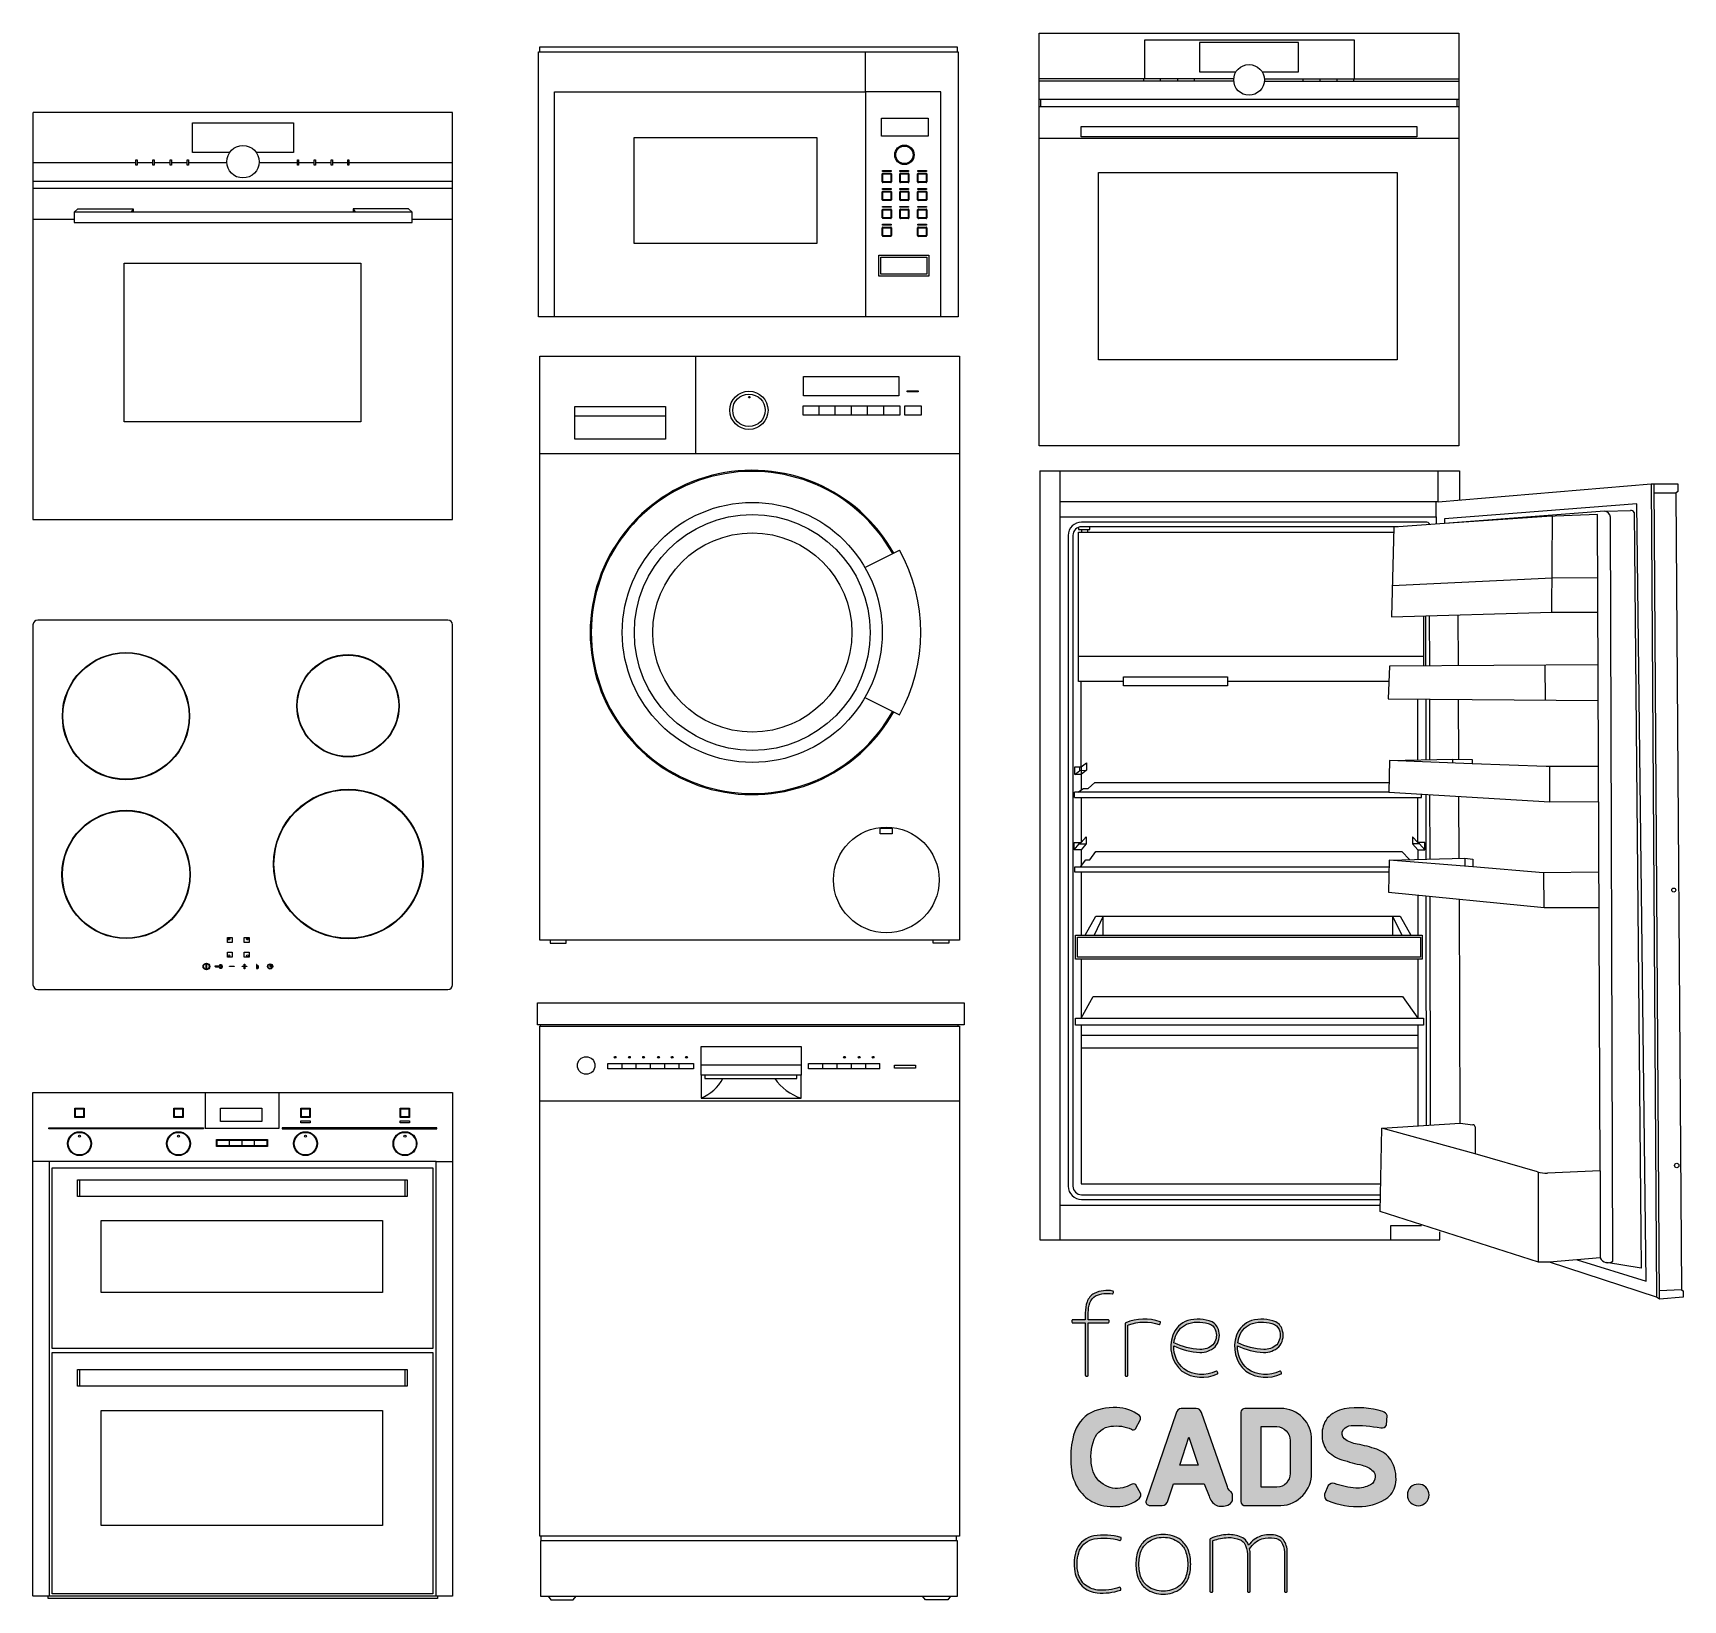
# Model space of a CAD drawing. Header units: inches. Extents: x -911 to 1449, y 240 to 2481.
import ezdxf

# ---------------------------------------------------------------- set-up
doc = ezdxf.new("R2010")
doc.units = ezdxf.units.IN
doc.header["$MEASUREMENT"] = 0
doc.layers.add('freecads.com', color=7, linetype='Continuous')

# ---------------------------------------------------------------- blocks, each defined once
blk = doc.blocks.new('A$C7A693FB6')
at = {"layer": 'freecads.com', "true_color": 0xc7c8ca}
h = blk.add_hatch(color=9, dxfattribs=at)
h.dxf.hatch_style = 1
edge = h.paths.add_edge_path()
edge.add_arc((140.1538127532352, 300.6546312716704), 21.61675633792863, 108.2032252494281, 160.6504463965192)
edge.add_arc((147.7178234376818, 297.4731191089118), 29.81176414172355, 159.6978691462817, 228.706553973592)
edge.add_arc((146.3245251336371, 302.1564739358803), 32.67411261440294, 235.9813383223777, 295.5016419348553)
edge.add_arc((160.1494820244516, 273.0936783557672), 0.4918813364811017, 299.5324380509559, 342.7686740131996)
edge.add_arc((158.6254212458475, 273.3114541418208), 2.026726126424374, 349.6683109373354, 421.3351453676448)
edge.add_arc((159.4152204808121, 274.6329702099475), 0.4918813364807222, 68.23478229087897, 110.683813852154)
edge.add_arc((146.3245251336405, 302.1564739358805), 29.98785541781536, 236.3083764983362, 295.51450789889964, ccw=False)
edge.add_arc((147.7178234376808, 297.4731191089119), 27.12550694513324, 178.6471360152599, 228.3465639945595, ccw=False)
edge.add_arc((147.8832632161733, 355.9556434467408), 63.95382284342681, 244.7473414766129, 266.8824281259978)
edge.add_arc((144.4494490085858, 313.1411216460407), 21.04469848496443, 269.8793420018887, 310.7286813278013)
edge.add_arc((145.7998834629707, 307.8461802232047), 16.33301927633285, 319.2900061744131, 373.6420763243655)
edge.add_arc((149.5666043489365, 309.1554966144702), 12.36971602405946, 11.86324171132332, 60.95424492016926)
edge.add_arc((142.7280703080931, 288.6233387050087), 33.87556016904278, 67.71857367640276, 105.981897984822)
edge = h.paths.add_edge_path(flags=16)
edge.add_arc((149.4952735232085, 309.0762608876301), 9.787749267912577, 12.2091753879331, 59.922429973902126, ccw=False)
edge.add_arc((145.7174918049491, 307.8872508291432), 13.73634082696034, -39.7856299137178, 13.724243883165684, ccw=False)
edge.add_arc((144.4494490085832, 313.1411216460385), 18.35844128837472, 270.09352389860436, 310.094068738446, ccw=False)
edge.add_arc((147.8832632161673, 355.9556434467427), 61.26756564684096, 243.7873216456942, 266.8151733359257, ccw=False)
edge.add_arc((147.7491142864103, 297.4672288530357), 27.15729734774515, 159.6149002581664, 172.5493091997715, ccw=False)
edge.add_arc((140.153812753234, 300.654631271672), 18.9304991413382, 108.35887957662649, 160.6504463965181, ccw=False)
edge.add_arc((142.7280703080969, 288.6233387050073), 31.18930297245655, 68.02212811044461, 105.8850275307042, ccw=False)
edge = h.paths.add_edge_path()
edge.add_arc((198.202223562937, 300.6546312716712), 21.61675633792764, 108.2032252494269, 160.6504463965205)
edge.add_arc((205.7662342473849, 297.4731191089119), 29.81176414172408, 159.6978691462824, 228.7065539735913)
edge.add_arc((204.3729359433387, 302.1564739358795), 32.67411261440186, 235.9813383223783, 295.5016419348543)
edge.add_arc((218.1978928341549, 273.0936783557707), 0.4918813364828653, 299.5324380504857, 342.7686740115021)
edge.add_arc((216.6738320555507, 273.3114541418201), 2.026726126423786, 349.6683109370368, 421.3351453677147)
edge.add_arc((217.463631290511, 274.6329702099473), 0.4918813364815973, 68.23478229069511, 110.683813852346)
edge.add_arc((204.3729359433407, 302.1564739358807), 29.98785541781419, 236.30837649834018, 295.5145078988942, ccw=False)
edge.add_arc((205.7662342473832, 297.4731191089118), 27.12550694513312, 178.6471360152597, 228.3465639945596, ccw=False)
edge.add_arc((205.9316740258758, 355.9556434467404), 63.9538228434264, 244.7473414766128, 266.8824281259978)
edge.add_arc((202.4978598182882, 313.141121646041), 21.04469848496466, 269.8793420018889, 310.7286813278011)
edge.add_arc((203.8482942726739, 307.8461802232046), 16.33301927633222, 319.290006174412, 373.6420763243666)
edge.add_arc((207.6150151586388, 309.1554966144699), 12.36971602405979, 11.86324171132408, 60.95424492016862)
edge.add_arc((200.7764811177956, 288.6233387050083), 33.8755601690432, 67.71857367640301, 105.9818979848218)
edge = h.paths.add_edge_path(flags=16)
edge.add_arc((207.5436843329116, 309.0762608876305), 9.787749267911977, 12.20917538793151, 59.92242997390349, ccw=False)
edge.add_arc((203.7659026146512, 307.8872508291433), 13.73634082696076, -39.78562991371689, 13.724243883164775, ccw=False)
edge.add_arc((202.4978598182855, 313.141121646039), 18.35844128837518, 270.09352389860493, 310.0940687384455, ccw=False)
edge.add_arc((205.9316740258698, 355.9556434467427), 61.26756564684091, 243.7873216456942, 266.8151733359257, ccw=False)
edge.add_arc((205.7975250961121, 297.4672288530359), 27.15729734774434, 159.6149002581662, 172.5493091997716, ccw=False)
edge.add_arc((198.2022235629369, 300.6546312716716), 18.93049914133868, 108.35887957662709, 160.6504463965173, ccw=False)
edge.add_arc((200.7764811177994, 288.6233387050077), 31.18930297245618, 68.02212811044433, 105.8850275307044, ccw=False)
edge = h.paths.add_edge_path()
edge.add_arc((77.4383804729058, 318.1713471843356), 1.187161785593199, 119.643900352638, 181.8497095416057)
edge.add_line((76.25183727888907, 318.1330280780639), (76.25183727889089, 271.2397693597086))
edge.add_arc((76.74250195588859, 271.274344262877), 0.4918813364850925, 184.0307098855339, 227.2669458584226)
edge.add_arc((77.59522691546975, 272.5561584823187), 2.026726126421155, 234.1665827842983, 305.8334172158771)
edge.add_arc((78.44795187505609, 271.2743442628779), 0.4918813364829538, 312.7330541417854, 364.8189486990127)
edge.add_line((78.93809447547756, 271.3156659331289), (78.93809447547937, 316.8658167021531))
edge.add_arc((79.45977891201615, 316.7667980734737), 0.5309984370506567, 103.60895254350089, 169.2527833850964, ccw=False)
edge.add_arc((93.8189592287604, 277.5722746403117), 42.26964161502002, 71.40332000574301, 110.03902691438739, ccw=False)
edge.add_arc((107.4160080386091, 318.1126323747644), 0.4918813364845933, 256.230659968113, 298.6794023509207)
edge.add_arc((106.4728650092169, 319.3294597150131), 2.026726126424748, 305.5790392766892, 377.2458737086602)
edge.add_arc((107.9596257438401, 319.7291221574039), 0.4918813364833685, 24.14551063533708, 67.38174660705616)
edge.add_arc((93.8189592287654, 277.5722746403123), 44.95589881160895, 71.41245649237347, 112.1746551594717)
edge = h.paths.add_edge_path()
edge.add_arc((65.16475690578633, 347.5960534314625), 0.4918813364808153, 31.55574755267662, 74.7919835243243)
edge.add_arc((59.95728752306445, 321.0632684063825), 27.52962218528399, 78.82269341066285, 115.3411563788757)
edge.add_arc((55.05603529607061, 333.7149427651734), 14.03222032725949, 119.3679185821839, 161.4016785520149)
edge.add_arc((70.49085921057485, 328.2376457423035), 30.40907221205861, 160.8955694441944, 180.0052612748601)
edge.add_line((40.0817871267227, 328.2348533815348), (40.0817871267227, 321.8651307657929))
edge.add_line((40.0817871267227, 321.8651307657929), (28.39882337656854, 321.8651307657929))
edge.add_arc((28.43339827973917, 321.3744660887993), 0.4918813364811202, 94.03070988582041, 137.2669458583613)
edge.add_arc((29.7152124991823, 320.5217411292111), 2.026726126422403, 144.1665827841608, 215.8334172157518)
edge.add_arc((28.43339827974179, 319.6690161696238), 0.4918813364832616, 222.7330541411461, 274.0307098860634)
edge.add_line((28.46797318291465, 319.1783514926283), (40.08178712672088, 319.1783514926283))
edge.add_line((40.08178712672088, 319.1783514926283), (40.0817871267227, 271.2397693597086))
edge.add_arc((40.5724518037204, 271.274344262877), 0.4918813364850925, 184.0307098855339, 227.2669458584226)
edge.add_arc((41.42517676330247, 272.5561584823193), 2.026726126422144, 234.166582784287, 305.8334172158888)
edge.add_arc((42.27790172288784, 271.2743442628764), 0.4918813364831459, 312.7330541420634, 364.8189486991835)
edge.add_line((42.76804432330937, 271.3156659331289), (42.76804432330937, 319.1716047255431))
edge.add_line((42.76804432330937, 319.1716047255431), (61.16963453544849, 319.1783514926319))
edge.add_arc((61.13505963228442, 319.6690161696508), 0.4918813365058924, 274.0307098848521, 317.2669458581709)
edge.add_arc((59.85324541284878, 320.5217411292149), 2.026726126426666, 324.1665827844579, 395.8334172153672)
edge.add_arc((61.13505963228242, 321.3744660887727), 0.4918813365108904, 42.7330541414902, 94.07272378279853)
edge.add_line((61.10012494343391, 321.8651052807691), (42.76804432330937, 321.8583839987041))
edge.add_line((42.76804432330937, 321.8583839987041), (42.76804431199707, 328.2344114724692))
edge.add_arc((70.49497584455897, 328.2373015020895), 27.72693168317847, 160.8486489196256, 180.0059720455945, ccw=False)
edge.add_arc((55.05603529607211, 333.7149427651742), 11.34596313067297, 119.83176293224949, 161.401678552021, ccw=False)
edge.add_arc((59.95728752306032, 321.0632684063825), 24.84336498869465, 78.80715845433161, 115.117361622282, ccw=False)
edge.add_arc((64.83416259426407, 345.922952469769), 0.4918813364843396, 263.640375758216, 306.0896392688103)
edge.add_arc((63.74195897024139, 347.0079772591266), 2.026726126418368, 312.9892761945861, 384.6561106267534)
at = {"layer": 'freecads.com', "true_color": 0x000000}
h = blk.add_hatch(color=18, dxfattribs=at)
h.dxf.hatch_style = 1
edge = h.paths.add_edge_path()
edge.add_arc((343.1696204293858, 162.4636060825214), 9.838309727421802, 0, 180)
edge.add_arc((343.1696204293858, 162.4636060825214), 9.838309727421802, 180, 360)
edge = h.paths.add_edge_path()
edge.add_arc((290.8848206669144, 177.6306236927711), 32.04856826551866, 353.2755136182471, 391.5868350017521)
edge.add_arc((298.2236303118646, 181.1165336599412), 23.98708497329241, 33.67621700606461, 72.60126687052109)
edge.add_arc((270.9021272323723, 107.8038741768424), 102.1994084677598, 70.27428636491834, 80.65532487628896)
edge.add_arc((291.0335735315744, 232.70193125369), 24.31354191749976, 231.7920908530376, 261.63525273384664, ccw=False)
edge.add_arc((280.257231356353, 218.3758302061226), 6.403233737567811, 145.1712782271715, 228.2716123444561, ccw=False)
edge.add_arc((282.785907775978, 215.2917684481669), 10.29788866606735, 93.5563307499346, 139.1098523304732, ccw=False)
edge.add_arc((286.8683735513037, 112.8343215968708), 112.8343217996079, 78.64121473179688, 92.39808452475802, ccw=False)
edge.add_arc((309.9871765515883, 227.9233395635781), 4.553757391280077, 258.654450342611, 335.5687012640083)
edge.add_line((314.1331807611859, 226.0398971108771), (314.7970437249642, 234.8194093676902))
edge.add_arc((309.5631491772793, 233.0283636003942), 5.531861990038623, 18.89101565281942, 74.61733202640126)
edge.add_arc((288.5513327932312, 166.6886317145113), 75.11587323568475, 72.58680032898508, 99.7343136317976)
edge.add_arc((281.0442879602331, 212.538934688426), 28.6585954700145, 100.4408533901963, 136.342336068393)
edge.add_arc((280.4691309319552, 217.7252925452275), 24.88927011657055, 144.0895788053085, 180.8593640679634)
edge.add_arc((279.6484364410751, 216.7879023245663), 24.07238635462055, 178.6572448966717, 213.8744914599057)
edge.add_arc((283.9083169300389, 225.8216059037505), 33.04436405735626, 222.7984799594865, 252.0749885901088)
edge.add_arc((409.8939510715993, 669.867587108679), 494.5964883506406, 254.0209082578499, 256.2350209104834)
edge.add_arc((287.8806232958599, 170.256933887438), 19.70056637433939, 44.20654637147919, 77.30587175785729, ccw=False)
edge.add_arc((297.0062831397495, 179.0720729556042), 7.012818873662098, -1.5001651294591056, 44.5650102805173, ccw=False)
edge.add_arc((295.756437482093, 179.0261742001098), 8.261408473637987, 298.2311871199401, 359.0449879430868, ccw=False)
edge.add_arc((287.8090225876832, 193.0179499165473), 24.35119689081586, 266.4157178802607, 299.13356767022924, ccw=False)
edge.add_arc((292.7563057973377, 245.0047183918243), 76.56416303974659, 250.4022047850329, 265.15275002210376, ccw=False)
edge.add_arc((265.5789486413729, 167.4099730391829), 5.667093522619209, 74.68772782329917, 141.4681576504624)
edge.add_line((261.1457963251905, 170.9402859906986), (257.9689850336545, 163.3219308767075))
edge.add_arc((262.6274547032019, 161.8429865874872), 4.887598170135409, 162.3866955760505, 246.1384215057274)
edge.add_arc((287.4494915989869, 220.3589992849836), 68.45008656556237, 246.95122400588, 273.9898026799247)
edge.add_arc((289.6879885954807, 197.0643455740836), 45.0602960849256, 273.2112748019098, 304.7435954536468)
edge.add_arc((301.4890011550982, 176.2723307118625), 21.35855686439896, 310.5275175533543, 353.5632215634329)
edge = h.paths.add_edge_path()
edge.add_line((246.0640145070392, 182.6210778351815), (246.0640145070392, 212.3241524614095))
edge.add_arc((218.1816005595172, 213.3041035511928), 27.89962923910172, 357.9871197448085, 450.5803736083035)
edge.add_line((217.8989980409788, 241.202301476791), (185.2995279704282, 241.202301476791))
edge.add_arc((185.7592706872992, 237.0681434450711), 4.159642532351842, 96.34555580739377, 170.0567550037188)
edge.add_line((181.6621089846267, 237.7863996522174), (181.6621089846267, 156.5067082910973))
edge.add_arc((185.7130168313935, 156.8159415744951), 4.062693639269118, 184.3653094378038, 271.2718551952325)
edge.add_line((185.8031933454386, 152.7542488481959), (218.0454575576841, 152.7542488481959))
edge.add_arc((216.67229351146, 182.1181822956717), 29.39602297940376, 272.6774079435917, 360.980241362738)
edge = h.paths.add_edge_path(flags=16)
edge.add_line((214.5788121052374, 169.443439005463), (200.2437425900462, 169.443439005463))
edge.add_line((200.2437425900462, 169.443439005463), (200.2437425900462, 224.861223551452))
edge.add_line((200.2437425900462, 224.861223551452), (214.3589203687698, 224.861223551452))
edge.add_arc((213.4891577763401, 211.7654653452275), 13.1246093261128, 0.9488699358980739, 86.20024701537318, ccw=False)
edge.add_line((226.611967342551, 211.9828108122856), (226.611967342551, 182.0684988974281))
edge.add_arc((213.9991504561088, 182.0429546585186), 12.6128427532838, -87.36586990839709, 0.11603871621440476, ccw=False)
edge = h.paths.add_edge_path()
edge.add_arc((140.7943554872424, 236.1256069520055), 5.189345677915158, 16.42917765890726, 86.1416713329243)
edge.add_line((141.143544767614, 241.3031908877201), (127.331249254732, 241.3031908877201))
edge.add_arc((128.4653361711673, 235.6836558771457), 5.732828871429978, 101.4096981907611, 167.2180096827639)
edge.add_line((122.8745728468184, 236.951998228491), (95.47711365303621, 157.2481774119115))
edge.add_arc((98.60738128902854, 156.1997775287089), 3.301169154714755, 161.4830965687202, 264.7226972713264)
edge.add_line((98.30375252002341, 152.9126013304085), (110.1119305099874, 152.9126013304085))
edge.add_arc((110.0940285590948, 158.1590759387759), 5.246505150677897, 270.1955031382058, 350.0571425142275)
edge.add_line((115.2617335469786, 157.2531833103203), (120.461765660837, 172.6769416223142))
edge.add_line((120.461765660837, 172.6769416223142), (148.3229994405847, 172.6769416223142))
edge.add_line((148.3229994405847, 172.6769416223142), (152.8661881407807, 161.3005524899454))
edge.add_arc((165.8082469593937, 164.7120474554202), 13.3841392836409, 194.7671190466299, 239.9582071692397)
edge.add_arc((164.2980651482303, 166.6209022411928), 14.45869936490273, 248.9626154833211, 292.8840273558571)
edge.add_arc((167.1546344916472, 160.3464100112096), 7.569652552684759, 291.4321409489293, 335.0884638981837)
edge.add_line((174.0200006915566, 157.1579328340122), (174.0200006915566, 162.8572921045561))
edge.add_arc((170.2133089746288, 162.4959730180938), 3.823800898316829, 5.422089434263651, 57.84182406900277)
edge.add_arc((176.9176596580193, 171.7945161503539), 7.651199587942645, 194.1939537312615, 232.3928357147342, ccw=False)
edge.add_line((169.500041773932, 169.9184031313162), (145.7718205383499, 237.593309316213))
h.paths.add_polyline_path([(142.7897797849255, 189.5736803996588), (126.0445350820519, 189.5736803996588), (134.3902020946298, 214.9818573193406)], flags=16)
edge = h.paths.add_edge_path()
edge.add_arc((86.8592510146051, 162.4373828536583), 3.826042247839482, 312.1299985804686, 377.972319914028)
edge.add_line((90.49860418655226, 163.6179368643207), (86.17702548081797, 171.5486033577909))
edge.add_arc((83.80309661618482, 169.1466032604943), 3.377150088721392, 45.33676058611885, 125.9106013597289)
edge.add_arc((66.51498360703901, 199.7613530360744), 31.80534970440741, 284.01046898674167, 298.7691590134854, ccw=False)
edge.add_arc((69.19584694103584, 191.6347990389389), 23.28013952352295, 236.3772556936009, 282.45069946151494, ccw=False)
edge.add_arc((69.31177533073551, 191.9217751513023), 23.58337955629239, 189.0063333186407, 236.52878679716508, ccw=False)
edge.add_arc((92.87855886101421, 196.6924304553491), 47.61740674763477, 159.5296417362086, 190.2368839039962, ccw=False)
edge.add_arc((65.59756286227851, 206.4608114536045), 18.6469552126828, 96.74101039355781, 158.3335350568109, ccw=False)
edge.add_arc((68.05774919894961, 191.8480520613528), 33.45539524065125, 65.18297915570167, 97.9877288239366, ccw=False)
edge.add_arc((83.75100261094548, 225.04324660106), 3.275939245330761, 239.7304829850701, 312.0218741429899)
edge.add_line((85.94396309699187, 222.609586344217), (90.19868691474403, 231.1402753823822))
edge.add_arc((87.38786010881513, 232.3313364806043), 3.052764955352191, 337.0356602815251, 411.5960473281256)
edge.add_arc((68.12174828755826, 207.3918649390801), 34.56699281293001, 52.2500320303104, 89.00434785631009)
edge.add_arc((65.63410976224633, 195.8233516607141), 46.23354774673614, 86.1699238497659, 119.5979673440978)
edge.add_arc((62.23916945322021, 208.0313572675149), 34.08098981112958, 124.779191723681, 170.4354704173881)
edge.add_arc((113.2601339306768, 196.0072124369949), 86.4567015183262, 168.1953079947811, 183.466399120789)
edge.add_arc((69.91247652488372, 191.1843436988534), 42.9527708221282, 180.5396848707813, 210.7589979072758)
edge.add_arc((63.08503768021617, 187.0612726979269), 34.97715789889036, 210.6749329033254, 240.8972567862861)
edge.add_arc((65.13893098518851, 193.0687430847212), 41.24055603915648, 242.4636306661784, 274.83212936902)
edge.add_arc((69.18102172545848, 182.6412316579221), 30.67172864667495, 268.9386626855082, 311.3034906129058)
at = {"layer": 'freecads.com', "true_color": 0xc7c8ca}
h = blk.add_hatch(color=9, dxfattribs=at)
h.dxf.hatch_style = 1
edge = h.paths.add_edge_path()
edge.add_arc((208.261278111128, 95.1205834886234), 28.40779453373561, 81.64014714796792, 105.13414053939351, ccw=False)
edge.add_arc((211.1142185195407, 113.8620371179961), 9.451196814020392, 40.50808698988442, 82.233108941956, ccw=False)
edge.add_arc((204.5954294681008, 110.4493599938276), 16.70490751088967, 0.05396173480869493, 34.8753669321531, ccw=False)
edge.add_line((221.3003295703147, 110.465092839484), (221.3003283777343, 74.68873519509361))
edge.add_arc((221.7909930547285, 74.72331009826036), 0.4918813364814429, 184.0307098853647, 227.2669458585905)
edge.add_arc((222.6437180143141, 76.00512431770449), 2.026726126422278, 234.16658278429, 305.8334172158861)
edge.add_arc((223.496442973899, 74.72331009826387), 0.4918813364852829, 312.7330541419156, 364.81894870143)
edge.add_line((223.986585574321, 74.76463176853576), (223.986585574321, 110.4676240775552))
edge.add_arc((204.5954294680946, 110.4493599938247), 19.39116470748461, 0.05396556034367673, 35.25589158689552)
edge.add_arc((211.1147589862007, 113.862691055492), 12.13662000111364, 39.86791125577775, 80.58244588785008)
edge.add_arc((208.2612781111257, 95.1205834886259), 31.094051730321, 81.04627766673387, 105.3183102910388)
edge.add_arc((207.3128970348926, 103.583282575004), 22.71989786920953, 108.6515278312196, 144.9559544340595)
edge.add_arc((166.082535485584, 107.9340489835826), 24.24236241244342, 21.01885948635306, 30.53011243698279)
edge.add_arc((177.7262209629165, 113.6364303957112), 11.3605410446993, 35.59560743798678, 68.07514234883433)
edge.add_arc((171.2027314627878, 98.61814760329645), 27.73197876278706, 67.15778955630186, 92.60395400663121)
edge.add_arc((170.9580505700843, 83.44886938712713), 42.88464082449499, 91.35652746266034, 112.8387435126899)
edge.add_arc((154.9292420017163, 121.6887432459818), 1.423068406686943, 115.6669681166932, 172.4859943177595)
edge.add_line((153.5183935898222, 121.8748358271514), (153.518393589824, 74.68873519509361))
edge.add_arc((154.0090582668187, 74.72331009826064), 0.4918813364820582, 184.0307098853929, 227.2669458585619)
edge.add_arc((154.8617832264046, 76.0051243177047), 2.026726126422984, 234.1665827842727, 305.8334172159035)
edge.add_arc((155.7145081859886, 74.72331009826233), 0.4918813364853513, 312.7330541421878, 364.8189487016086)
edge.add_line((156.2046507864106, 74.76463176853576), (156.2046507864106, 120.4799220949462))
edge.add_arc((156.6910339660905, 120.5089898316033), 0.4872509936263564, 108.93241815004339, 183.4201019744719, ccw=False)
edge.add_arc((170.9580505700787, 83.44886938712074), 40.19838362791297, 91.3565274626518, 111.0294599033812, ccw=False)
edge.add_arc((171.1986952190427, 98.60450457176027), 25.05986157365111, 67.16139386137081, 92.7270237863437, ccw=False)
edge.add_arc((177.7220497016358, 113.6323624109626), 8.680054637799602, 36.35606175760063, 68.34351252844567, ccw=False)
edge.add_arc((166.0825354855874, 107.9340489835706), 21.5561052158567, 1.6618769930880717, 30.202188607587175, ccw=False)
edge.add_line((187.6295737281343, 108.5592010061264), (187.6295737281362, 74.68873519509361))
edge.add_arc((188.1202384051309, 74.72331009826061), 0.4918813364819995, 184.03070988539, 227.2669458585646)
edge.add_arc((188.9729633647159, 76.00512431770447), 2.026726126422267, 234.1665827842898, 305.8334172158863)
edge.add_arc((189.8256883243014, 74.72331009826364), 0.4918813364847301, 312.733054141885, 364.818948701462)
edge.add_line((190.3158309247228, 74.76463176853576), (190.3158309247228, 108.5970176826158))
edge.add_arc((166.082535485596, 107.9340489835716), 24.24236241243658, 1.567093344320208, 13.39955175350389)
edge.add_arc((208.1153021152303, 102.0567155372392), 21.7383549929397, 109.5400224172028, 148.0755155677706, ccw=False)
edge = h.paths.add_edge_path()
edge.add_arc((109.8960746482563, 101.5249303539561), 26.35028038201353, 25.19111344563328, 49.7064704732981)
edge.add_arc((111.3594953560967, 99.59906902525408), 26.97639124184472, 54.72891190369938, 90.5541312783105)
edge.add_arc((110.8377037248754, 99.5990690252916), 26.97639124180727, 89.44586872167257, 125.2710880963797)
edge.add_arc((112.3011244327363, 101.5249303539557), 26.35028038202159, 130.2935295267702, 154.808886554339)
edge.add_arc((126.2398219926386, 99.37065730895813), 40.07870566201949, 160.5129937365808, 179.9533827710763)
edge.add_arc((126.2398219926421, 99.43587530629524), 40.07870566202318, 180.0466172292821, 199.4870062634114)
edge.add_arc((112.3011244327332, 97.28160226129147), 26.35028038201616, 205.1911134456421, 229.7064704731974)
edge.add_arc((110.8377037248802, 99.20746358995937), 26.97639124180819, 234.7289119035809, 270.5541312783211)
edge.add_arc((111.3594953560901, 99.20746359000026), 26.97639124184894, 269.4458687217075, 305.2710880963778)
edge.add_arc((109.8960746482509, 97.28160226129401), 26.35028038201687, 310.2935295267836, 334.8088865543788)
edge.add_arc((95.95737708834096, 99.43587530629048), 40.07870566202343, 340.5129937366125, 359.9533827709016)
edge.add_arc((95.95737708833893, 99.37065730896285), 40.07870566202546, 0.04661722909374306, 19.48700626338697)
edge = h.paths.add_edge_path(flags=16)
edge.add_arc((95.95737708832343, 99.4315040991513), 37.39244846545177, 340.72003334334147, 359.95338277108937, ccw=False)
edge.add_arc((109.8960746482577, 97.27723105415876), 23.66402318542281, 310.5838482302023, 334.48791566190687, ccw=False)
edge.add_arc((111.2307994702083, 99.463494872907), 24.57709084166403, 269.6918050798081, 304.8956357211521, ccw=False)
edge.add_arc((110.9674367642077, 99.46801718512084), 24.58160753253385, 235.11341864058681, 270.30572081836954, ccw=False)
edge.add_arc((112.3011244327323, 97.2772310541579), 23.66402318542845, 205.5120843380843, 229.421378555179, ccw=False)
edge.add_arc((126.2398219926608, 99.43150409915143), 37.39244846545259, 180.0466172289109, 199.2799666566583, ccw=False)
edge.add_arc((126.239821992653, 99.37065730896055), 37.39244846544481, 160.7200333433143, 179.953382771084, ccw=False)
edge.add_arc((112.3011244327279, 101.5249303539543), 23.66402318542558, 130.5786214448013, 154.4879156618746, ccw=False)
edge.add_arc((110.9674367642114, 99.33414422299444), 24.5816075325339, 89.69427918164308, 124.88658135941299, ccw=False)
edge.add_arc((111.2307994702097, 99.33866653520876), 24.57709084166363, 55.104364278877085, 90.30819492019953, ccw=False)
edge.add_arc((109.8960746482558, 101.5249303539546), 23.66402318542525, 25.512084338125078, 49.416151769825376, ccw=False)
edge.add_arc((95.9573770883301, 99.3706573089605), 37.39244846544509, 0.04661722891609088, 19.279966656685588, ccw=False)
edge = h.paths.add_edge_path()
edge.add_arc((51.59033076620959, 104.5023450878739), 21.02604112400761, 100.2293871277257, 155.6131205923017)
edge.add_arc((67.16018527017981, 99.60362165698818), 37.2813191884159, 158.6376280384836, 190.7802142258445)
edge.add_arc((56.42350627530941, 97.4312892324859), 26.32810504628776, 190.5064794435654, 223.1434487199879)
edge.add_arc((54.20039884524137, 98.75792931699738), 25.73379501119169, 228.692036714497, 262.7062459628369)
edge.add_arc((54.99629556388413, 128.0783758007159), 54.9962966249523, 265.7632922277344, 288.1939427880684)
edge.add_arc((71.99382573105079, 76.29161325324303), 0.4918813365030065, 290.7426716697364, 333.9789076450074)
edge.add_arc((70.5209421648571, 76.73972211307334), 2.026726126427396, 340.8785445712408, 412.5453790012286)
edge.add_arc((71.50340573258447, 77.92502919896899), 0.4918813365100457, 59.44501592400427, 103.2123217645986)
edge.add_arc((54.99629556388619, 128.0783758007215), 52.31003942836946, 265.84298783294275, 288.26507989886755, ccw=False)
edge.add_arc((54.20039884524117, 98.75792931699898), 23.04753781460447, 229.0154744748766, 262.53072476759314, ccw=False)
edge.add_arc((56.42386378112957, 97.43153721921128), 23.64227862535174, 190.4758104875937, 222.827578853519, ccw=False)
edge.add_arc((67.16018527018193, 99.60362165698568), 34.59506199182982, 158.7569020747099, 190.7802142258665, ccw=False)
edge.add_arc((51.59033076621142, 104.5023450878756), 18.33978392742007, 100.29556229082152, 155.3949868098461, ccw=False)
edge.add_arc((56.89068516353239, 70.05863085961148), 53.1845519136239, 73.86742914481181, 99.28179610676523, ccw=False)
edge.add_arc((71.76329717507345, 121.6315241590186), 0.4918813365030767, 258.8984685785338, 299.6750907375683)
edge.add_arc((70.79915154433625, 122.8317786122677), 2.026726126428695, 306.5747276610272, 378.2415620906522)
edge.add_arc((72.27874278589158, 123.2572163958602), 0.4918813365110627, 25.14119901544435, 71.25337670798646)
edge.add_arc((56.89068516353579, 70.05863085961332), 55.8708091102089, 73.84411949061781, 99.30563497474644)
at = {"layer": 'freecads.com'}
for points in [[(65.58390442835662, 347.8534686670282, 0.1909240699250873), (65.29378928155711, 348.0707089857133, 0.1607042461837881), (48.17441188112207, 345.943862034168, 0.1854914147818408), (41.75660903182506, 338.1902604471543, 0.08357553701263709), (40.0817871267227, 328.2348533815348), (40.0817871267227, 321.8651307657929), (28.39882337656854, 321.8651307657929, 0.1909240699291303), (28.0721000067133, 321.7082486633699, 0.3233132727007023), (28.07210000671148, 319.3352335950549, 0.227642567099128), (28.46797318291465, 319.1783514926283), (40.08178712672088, 319.1783514926283), (40.0817871267227, 271.2397693597086, 0.1909240699306959), (40.23866922914749, 270.9130459898479, 0.3233132727007579), (42.61168429746249, 270.9130459898515, 0.231262987135859), (42.76804432330937, 271.3156659331289), (42.76804432330937, 319.1716047255431), (61.16963453544849, 319.1783514926319, 0.1909240699326368), (61.49635790532739, 319.3352335950622, 0.3233132726974162), (61.49635790533102, 321.7082486633626, 0.2278353952159352), (61.10012494343391, 321.8651052807691), (42.76804432330937, 321.8583839987041), (42.76804431199707, 328.2344114724692, -0.08378482305409404), (44.3025838440517, 337.3335282943044, -0.1833986582441332), (49.41192982166103, 343.557450207707, -0.1597722091533594), (64.7796775841307, 345.4340980611232, 0.1873674031164196), (65.12390541348395, 345.5254649254457, 0.3233132727034803)], [(76.85120083540642, 319.2031287399368, 0.2782918623332811), (76.25183727888907, 318.1330280780639), (76.25183727889089, 271.2397693597086, 0.1909240699306948), (76.40871938131568, 270.9130459898479, 0.3233132727006405), (78.78173444962886, 270.9130459898515, 0.2312629871363541), (78.93809447547756, 271.3156659331289), (78.93809447547937, 316.8658167021531, -0.2945238314324685), (79.33483817614433, 317.2828883297952, -0.1701954113470862), (107.2989335158745, 317.6348868302448, 0.1873650494415168), (107.6520658935333, 317.6810956575428, 0.3233132727025344), (108.4084721599411, 319.9303288768097, 0.1909240699253981), (108.1487981023038, 320.1831717890236, 0.1797581251139338)], [(133.400988976693, 321.1895655451553, 0.2329244987751743), (119.7580843988962, 307.8169227673716, 0.3105498022921123), (128.0445714092639, 275.0743594140513, 0.2657071005714478), (160.3919383202701, 272.6657038310623, 0.1909240698825507), (160.6192860263418, 272.9479682017409, 0.3233132726945266), (159.5976121046897, 275.089785867207, 0.1873663555165316), (159.2414827959092, 275.0931467695664, -0.2642400178410728), (129.6895782523879, 277.2055217532943, -0.2203191110100074), (120.5998776920333, 298.1135451909759, 0.09688397365073616), (144.4051314456719, 292.0964698248135, 0.1801506609488795), (158.1806482454704, 297.1932847444405, 0.2417040985896783), (161.6721165320596, 311.6984180250001, 0.2175371146621262), (155.5721994045252, 319.9695015406833, 0.1685239810017675)], [(154.4006195162347, 317.546067049534, -0.2112492178642363), (159.0616438701418, 311.14618700149, -0.2378180743213001), (156.2731010770567, 299.0971329568383, -0.1763294319352773), (144.4794154782558, 294.7827048148029, -0.1008174648132787), (120.8211107234856, 300.9887943215399, -0.05649700198620179), (122.2926076740368, 306.9268837266573, -0.2322085942165075), (134.1913120579084, 318.6216116300529, -0.1667277043148384)], [(191.4493997863956, 321.1895655451553, 0.2329244987751859), (177.8064952085988, 307.8169227673716, 0.3105498022921053), (186.0929822189664, 275.0743594140513, 0.265707100571441), (218.4403491299709, 272.6657038310623, 0.1909240698770103), (218.6676968360425, 272.94796820173, 0.3233132726963006), (217.6460229143904, 275.089785867207, 0.1873663555182269), (217.2898936056063, 275.0931467695664, -0.2642400178410289), (187.7379890620905, 277.2055217532943, -0.2203191110100083), (178.6482885017358, 298.1135451909759, 0.0968839736507368), (202.4535422553745, 292.0964698248135, 0.1801506609488773), (216.2290590551729, 297.1932847444405, 0.2417040985896886), (219.7205273417621, 311.6984180250001, 0.2175371146621202), (213.6206102142278, 319.9695015406833, 0.1685239810017652)], [(212.4490303259372, 317.546067049534, -0.2112492178642504), (217.1100546798443, 311.14618700149, -0.237818074321292), (214.3215118867593, 299.0971329568383, -0.1763294319352725), (202.5278262879583, 294.7827048148029, -0.1008174648132787), (178.8695215331882, 300.9887943215399, -0.0564970019862035), (180.3410184837394, 306.9268837266573, -0.2322085942165009), (192.2397228676109, 318.6216116300529, -0.1667277043148405)], [(89.42581756922482, 159.5998953377457, 0.2954652772994217), (90.49860418655226, 163.6179368643207), (86.17702548081797, 171.5486033577909, 0.3668083756100806), (81.822323023227, 171.8818690053886, -0.06448609874851835), (74.21503276433032, 168.902164569834, -0.2037860447889977), (56.3051181580704, 172.2493919583867, -0.2103796911642634), (46.01915425342668, 188.2299470614453, -0.1347931960817215), (48.26803696233583, 213.3453209340987, -0.2754107991691995), (63.40875369787864, 224.9788581417852, -0.1441233560881904), (82.09970580755362, 222.213936295313, 0.326325940544454), (85.94396309699187, 222.609586344217), (90.19868691474403, 231.1402753823822, 0.3373164453018336), (89.28424332706345, 234.7236375825087, 0.1617601008492787), (68.72240279743346, 241.9536387113985, 0.1469005748265781), (42.79885105477115, 236.0239971407609, 0.2018909279320758), (28.63193639449491, 213.6941968946667, 0.06673149515056971), (26.96161113363996, 190.7797655957293, 0.1326261401292385), (33.00203923887966, 169.2170921490069, 0.1326395085295634), (46.07294505267964, 156.5000181569885, 0.1421808440104941), (68.61289631108957, 151.974765091185, 0.1869860757455073)], [(145.7718205383499, 237.593309316213, 0.3139201381329451), (141.143544767614, 241.3031908877201), (127.331249254732, 241.3031908877201, 0.2953039335196925), (122.8745728468184, 236.951998228491), (95.47711365303621, 157.2481774119115, 0.4836320766431824), (98.30375252002341, 152.9126013304085), (110.1119305099874, 152.9126013304085, 0.3632866959101063), (115.2617335469786, 157.2531833103203), (120.461765660837, 172.6769416223142), (148.3229994405847, 172.6769416223142), (152.8661881407807, 161.3005524899454, 0.1997792799995184), (159.1077243590262, 153.1259272572752, 0.1940244712113894), (169.9205780933007, 153.3001914678462, 0.1928245279758477), (174.0200006915566, 157.1579328340122), (174.0200006915566, 162.8572921045561, 0.2327980629730456), (172.2485592774156, 165.7331337362193, -0.1682348263273368), (169.500041773932, 169.9184031313162)], [(246.0640145070392, 182.6210778351815), (246.0640145070392, 212.3241524614095, 0.427533145278378), (217.8989980409788, 241.202301476791), (185.2995279704282, 241.202301476791, 0.3331947013159227), (181.6621089846267, 237.7863996522174), (181.6621089846267, 156.5067082910973, 0.398486947376509), (185.8031933454386, 152.7542488481959), (218.0454575576841, 152.7542488481959, 0.4055641029149668)], [(322.7129171367815, 173.8778909585562, 0.1687393631435901), (318.185307309026, 194.4173493107555, 0.1714947581273497), (305.3962410945314, 204.0061361046392, 0.04532682888747008), (287.4965774290486, 208.6470361355496, -0.1309563636422468), (275.9952376942711, 213.59704246002, -0.3793668221474195), (275.0010536159807, 222.0328779033152, -0.201424332417349), (282.1471314603023, 225.5698264260755, -0.06009786466247088), (309.0913356116816, 223.4585690891836, 0.3487959090147779), (314.1331807611859, 226.0398971108771), (314.7970437249642, 234.8194093676902, 0.2480599747548195), (311.030555591773, 238.3620504576757, 0.1190105142514957), (275.8507654961195, 240.7230156336809, 0.1579438240049249), (260.3104405572358, 232.3233393088121, 0.1618293659353234), (255.5826603325877, 217.3519990381501, 0.1548852358087821), (259.6620845389007, 203.3705433277828, 0.128442279158078), (273.7381872659898, 194.3812105727193, 0.0096611895200442), (292.2097484647584, 189.4759606771004, -0.1454356272141805), (302.0025989633377, 183.9930948764813, -0.2037484692935271), (304.016698366433, 178.8884785540686, -0.2717586503453019), (299.6643348708913, 171.7474924536036, -0.1437363289786992), (286.2866653929796, 168.7143860094366, -0.06445041269642293), (267.075512672036, 172.8758897140178, 0.2999213032873965), (261.1457963251905, 170.9402859906986), (257.9689850336545, 163.3219308767075, 0.3826216252148614), (260.6502823686806, 157.373153768207, 0.1185284923434042), (292.2121753376832, 152.0748049612739, 0.1384604862398895), (315.3680728054042, 160.0378205111992, 0.1900173404410858)], [(214.5788121052374, 169.443439005463), (200.2437425900462, 169.443439005463), (200.2437425900462, 224.861223551452), (214.3589203687698, 224.861223551452, -0.3901419819800843), (226.611967342551, 211.9828108122856), (226.611967342551, 182.0684988974281, -0.4013990068192301)], [(353.0079301568076, 162.4636060825214, 1), (333.331310701964, 162.4636060825214, 1)], [(47.85632636194714, 125.1941699580348, 0.2464737811563943), (32.44027010390528, 113.183910728847, 0.1411753284008307), (30.53681053214677, 92.63044567855832, 0.1433761482964864), (37.21336438834442, 79.42741287179524, 0.149514386275549), (50.93332684347843, 73.23236475490921, 0.09818588310874377), (72.168036046427, 75.83161541062145, 0.1909240699414682), (72.43584633899081, 76.07582393155099, 0.3233132726929765), (71.75346098540467, 78.34860873075013, 0.1933268343359629), (71.3909812171496, 78.40389032449093, -0.09814817976177825), (51.20434539577036, 75.90595646904694, -0.1472893193683624), (39.08455195160423, 81.3596485972339, -0.1421063691963727), (33.17566039301892, 93.13288884747817, -0.1406445637489123), (34.91580504444937, 112.1383038658387, -0.2451582894371246), (48.31253435895087, 122.546838021095, -0.1113478786268565), (71.66858631167997, 121.1488471432458, 0.179823093801799), (72.00681827177505, 121.2041546179171, 0.3233132726912282), (72.72402502620571, 123.4661924128304, 0.2039620782002499), (72.43682540898772, 123.7230029708953, 0.111556158279313)], [(133.7402610165809, 112.7406359779161, 0.1073782866223338), (126.9368970560445, 121.6233792462699, 0.1576027793298292), (111.0985995404899, 126.5741986413741, 0.1576027793302584), (95.26030202491893, 121.6233792462554, 0.1073782866219103), (88.45693806440977, 112.7406359779307, 0.08502873076688745), (86.16112959635393, 99.40326630750133, 0.0850287307652778), (88.45693806440795, 86.06589663732666, 0.1073782866218502), (95.26030202490801, 77.1831533690056, 0.1576027793304066), (111.0985995404917, 72.23233397387594, 0.1576027793300935), (126.9368970560699, 77.18315336900196, 0.1073782866220259), (133.7402610165809, 86.06589663733757, 0.08502873076597979), (136.0360694846295, 99.40326630762502, 0.08502873076599832)], [(133.3498131771703, 99.40108070405768, -0.08411888836378814), (131.2527245818364, 87.08510188823857, -0.1046810450005921), (125.2909451602354, 79.30547668126383, -0.1548252940562175), (111.0985995405063, 74.88675958487511, -0.1547737862529547), (96.90789345116536, 79.30407236491737, -0.1047041011218226), (90.94447449914696, 87.08510188823857, -0.08411888836378628), (88.84738590381312, 99.40108070405768, -0.08411888836388377), (90.94447449915242, 111.7170595198877, -0.1047041011217289), (96.907893451169, 119.498089043198, -0.1547737862528975), (111.0985995405044, 123.9154018232402, -0.1548252940561206), (125.2909451602263, 119.4966847268588, -0.1046810450005737), (131.252724581831, 111.7170595198877, -0.08411888836388312)], [(200.8445781156988, 122.5431171324853, -0.1028724890680155), (212.3914819528181, 123.2265295943325, -0.1840982877457284), (218.3000985331873, 120.001112752554, -0.1531170891038049), (221.3003295703147, 110.465092839484), (221.3003283777343, 74.68873519509361, 0.1909240699322202), (221.4572104801591, 74.36201182523291, 0.3233132727007265), (223.8302255484741, 74.36201182523655, 0.2312629871468615), (223.986585574321, 74.76463176853576), (223.986585574321, 110.4676240775552, 0.1548167844086649), (220.4299094907328, 121.6425057145534, 0.1795434393032801), (213.1006524852073, 125.8357346143384, 0.1063044641035408), (200.0468115755866, 125.1099581494018, 0.1597463608247357), (188.7118696601101, 116.6291838389989, 0.04152451203232364), (186.9639925063602, 120.2489540999741, 0.1426751590464779), (181.9681366466975, 124.1753128867531, 0.111488343695037), (169.9428142165871, 126.3214913479133, 0.09400933466723986), (154.3128548237037, 122.9713930566832, 0.2531272357786131), (153.5183935898222, 121.8748358271514), (153.518393589824, 74.68873519509361, 0.1909240699319626), (153.6752756922488, 74.36201182523291, 0.3233132727008928), (156.0482907605656, 74.36201182523655, 0.2312629871464301), (156.2046507864106, 74.76463176853576), (156.2046507864106, 120.4799220949462, -0.3369631605241982), (156.5329440828373, 120.9698814887233, -0.08605081721153196), (170.0064077528368, 123.6359870026608, -0.1120161200435498), (180.9253460331329, 121.6997189251997, -0.1404849972579253), (184.7125198472168, 118.7779115224694, -0.1251783550380768), (187.6295737281343, 108.5592010061264), (187.6295737281362, 74.68873519509361, 0.1909240699319891), (187.786455830561, 74.36201182523291, 0.3233132727007286), (190.159470898876, 74.36201182523655, 0.2312629871471485), (190.3158309247228, 74.76463176853576), (190.3158309247228, 108.5970176826158, 0.05167476128625921), (189.6649648231487, 113.5519811543309, -0.169745513764186)]]:
    blk.add_lwpolyline(points, format="xyb", close=True, dxfattribs=at)
blk.add_lwpolyline([(142.7897797849255, 189.5736803996588), (126.0445350820519, 189.5736803996588), (134.3902020946298, 214.9818573193406)], close=True, dxfattribs=at)

msp = doc.modelspace()

# ---------------------------------------------------------------- linework, layer by layer
at = {"layer": 'freecads.com'}
for p, q in [((528.1608482005904, 2480.658193886341), (1128.16084820059, 2480.658193886341)), ((528.1608482005904, 1890.218939593773), (528.1608482005904, 2480.658193886341)), ((1128.16084820059, 2480.658193886341), (1128.16084820059, 1890.218939593773)), ((-187.685811003339, 2453.738291327919), (412.314188996661, 2453.738291327919)), ((-187.685811003339, 2074.657656194618), (-187.685811003339, 2453.738291327919)), ((-186.0647526273169, 2453.738291327919), (-186.0647526273169, 2460.66018371992)), ((-186.0647526273169, 2460.66018371992), (410.7103160568991, 2460.66018371992)), ((279.8484279014896, 2396.681546753709), (279.8484279014896, 2453.738291327919)), ((410.7103160568991, 2460.66018371992), (410.7103160568991, 2453.738291327919)), ((412.314188996661, 2453.738291327919), (412.314188996661, 2074.657656194618)), ((979.0359309941426, 2470.401218006234), (678.824101436235, 2470.401218006234)), ((678.824101436235, 2470.401218006234), (678.824101436235, 2415.003267951939)), ((898.849205345221, 2466.902332966061), (757.1476842894659, 2466.902332966061)), ((757.1476842894659, 2466.902332966061), (757.1476842894659, 2425.175408209759)), ((898.849205345221, 2425.175408209759), (898.849205345221, 2466.902332966061)), ((979.0359309941426, 2415.003267951939), (979.0359309941426, 2470.401218006234)), ((806.2183215342565, 2415.003267951939), (528.1608482005904, 2415.003267951939)), ((806.2659377895025, 2411.667067561082), (528.1608482005904, 2411.667067561082)), ((677.5097300681579, 2411.667067561082), (677.5097300681579, 2415.003267951939)), ((701.5015758165767, 2411.667067561082), (701.5015758165767, 2415.003267951939)), ((726.3382427194259, 2411.667067561082), (726.3382427194259, 2415.003267951939)), ((749.9975552872264, 2411.667067561082), (749.9975552872264, 2415.003267951939)), ((757.1476842894659, 2425.175408209759), (809.4516166746064, 2425.175408209759)), ((846.7532098084669, 2425.175408209759), (898.849205345221, 2425.175408209759)), ((849.9388886935709, 2411.667067561082), (1128.16084820059, 2411.667067561082)), ((849.9865049488169, 2415.003267951939), (1128.16084820059, 2415.003267951939)), ((905.6462423324656, 2411.667067561082), (905.6462423324656, 2415.003267951939)), ((930.0354877120616, 2411.667067561082), (930.0354877120616, 2415.003267951939)), ((954.2806956625269, 2411.667067561082), (954.2806956625269, 2415.003267951939)), ((978.099530719194, 2411.667067561082), (978.099530719194, 2415.003267951939)), ((-165.0705613675325, 2074.657656194618), (-165.0705613675325, 2396.681546753709)), ((-165.0705613675325, 2396.681546753709), (279.8484279014896, 2396.681546753709)), ((387.276932965179, 2396.681546753709), (279.8484279014896, 2396.681546753709)), ((279.8484279014896, 2396.681546753709), (279.8484279014896, 2074.657656194618)), ((387.2769329651791, 2074.657656194618), (387.276932965179, 2396.681546753709)), ((528.1608482005904, 2385.865351852521), (1128.16084820059, 2385.865351852521)), ((530.6448018713863, 2374.992115613542), (530.6448018713863, 2385.865351852521)), ((1125.592501792933, 2374.992115613542), (1125.592501792933, 2385.865351852521)), ((-310.6020978782744, 2366.911086393762), (-910.6020978782744, 2366.911086393762)), ((-910.6020978782744, 2366.911086393762), (-910.6020978782744, 1785.262083774567)), ((-310.6020978782744, 1785.262083774567), (-310.6020978782744, 2366.911086393762)), ((1128.16084820059, 2374.992115613542), (528.1608482005904, 2374.992115613542)), ((-682.6111454155416, 2310.040943984637), (-682.6111454155416, 2352.056522374554)), ((-682.6111454155416, 2352.056522374554), (-538.2336620550544, 2352.056522374554)), ((-538.2336620550544, 2352.056522374554), (-538.2336620550544, 2310.040943984637)), ((302.6414626012875, 2359.03329768487), (369.108527404782, 2359.03329768487)), ((302.6414626012875, 2333.324214279717), (302.6414626012875, 2359.03329768487)), ((369.108527404782, 2359.03329768487), (369.108527404782, 2333.324214279717)), ((588.1990766104891, 2346.964564397215), (1067.872789347497, 2346.964564397215)), ((588.1990766104891, 2332.322239693897), (588.1990766104891, 2346.964564397215)), ((1067.872789347497, 2346.964564397215), (1067.872789347497, 2332.322239693897)), ((-51.14038632851182, 2331.207251751252), (210.1422273863241, 2331.207251751252)), ((-51.14038632851182, 2179.763554254474), (-51.14038632851182, 2331.207251751252)), ((210.1422273863241, 2331.207251751252), (210.1422273863241, 2179.763554254474)), ((369.108527404782, 2333.324214279717), (302.6414626012875, 2333.324214279717)), ((528.1608482005904, 2330.506052885639), (1128.16084820059, 2330.506052885639)), ((1067.872789347497, 2332.322239693897), (588.1990766104891, 2332.322239693897)), ((-910.6020978782744, 2295.292967195049), (-763.4132933679085, 2295.292967195049)), ((-763.4132933679085, 2299.17522831896), (-761.5598048302179, 2299.17522831896)), ((-763.4132933679085, 2291.651279313819), (-763.4132933679085, 2299.17522831896)), ((-761.5598048302179, 2291.651279313819), (-763.4132933679085, 2291.651279313819)), ((-761.5598048302179, 2299.17522831896), (-761.5598048302179, 2291.651279313819)), ((-761.5598048302179, 2295.292967195049), (-739.400249835012, 2295.292967195049)), ((-739.400249835012, 2299.17522831896), (-737.5467612973214, 2299.17522831896)), ((-739.400249835012, 2291.651279313819), (-739.400249835012, 2299.17522831896)), ((-737.5467612973214, 2291.651279313819), (-739.400249835012, 2291.651279313819)), ((-737.5467612973214, 2299.17522831896), (-737.5467612973214, 2291.651279313819)), ((-737.5467612973214, 2295.292967195049), (-714.6457103588459, 2295.292967195049)), ((-714.6457103588459, 2299.17522831896), (-712.7922218211552, 2299.17522831896)), ((-714.6457103588459, 2291.651279313819), (-714.6457103588459, 2299.17522831896)), ((-712.7922218211552, 2291.651279313819), (-714.6457103588459, 2291.651279313819)), ((-712.7922218211552, 2299.17522831896), (-712.7922218211552, 2291.651279313819)), ((-712.7922218211552, 2295.292967195049), (-690.0726745331135, 2295.292967195049)), ((-690.0726745331135, 2299.17522831896), (-688.2191859954228, 2299.17522831896)), ((-690.0726745331135, 2291.651279313819), (-690.0726745331135, 2299.17522831896)), ((-688.2191859954228, 2291.651279313819), (-690.0726745331135, 2291.651279313819)), ((-688.2191859954228, 2299.17522831896), (-688.2191859954228, 2291.651279313819)), ((-688.2191859954228, 2295.292967195049), (-633.551363939118, 2295.292967195049)), ((-629.2828101486161, 2310.040943984637), (-682.6111454155416, 2310.040943984637)), ((-538.2336620550544, 2310.040943984637), (-591.4593077739812, 2310.040943984637)), ((-587.1907539834793, 2295.292967195049), (-532.6090845876085, 2295.292967195049)), ((-532.6090845876085, 2299.17522831896), (-530.7555960499178, 2299.17522831896)), ((-532.6090845876085, 2291.651279313819), (-532.6090845876085, 2299.17522831896)), ((-530.7555960499178, 2291.651279313819), (-532.6090845876085, 2291.651279313819)), ((-530.7555960499178, 2299.17522831896), (-530.7555960499178, 2291.651279313819)), ((-530.7555960499178, 2295.292967195049), (-508.3884252064446, 2295.292967195049)), ((-508.3884252064446, 2299.17522831896), (-506.5349366687539, 2299.17522831896)), ((-508.3884252064446, 2291.651279313819), (-508.3884252064446, 2299.17522831896)), ((-506.5349366687539, 2291.651279313819), (-508.3884252064446, 2291.651279313819)), ((-506.5349366687539, 2299.17522831896), (-506.5349366687539, 2291.651279313819)), ((-506.5349366687539, 2295.292967195049), (-484.0697257061516, 2295.292967195049)), ((-484.0697257061516, 2299.17522831896), (-482.216237168461, 2299.17522831896)), ((-484.0697257061516, 2291.651279313819), (-484.0697257061516, 2299.17522831896)), ((-482.216237168461, 2291.651279313819), (-484.0697257061516, 2291.651279313819)), ((-482.216237168461, 2299.17522831896), (-482.216237168461, 2291.651279313819)), ((-482.216237168461, 2295.292967195049), (-460.6335380702817, 2295.292967195049)), ((-460.6335380702817, 2299.17522831896), (-458.7800495325911, 2299.17522831896)), ((-460.6335380702817, 2291.651279313819), (-460.6335380702817, 2299.17522831896)), ((-458.7800495325911, 2291.651279313819), (-460.6335380702817, 2291.651279313819)), ((-458.7800495325911, 2299.17522831896), (-458.7800495325911, 2291.651279313819)), ((-458.7800495325911, 2295.292967195049), (-310.6020978782744, 2295.292967195049)), ((-910.6020978782744, 2268.902996042129), (-310.6020978782744, 2268.902996042129)), ((303.7253375019117, 2267.815970014764), (303.7253375019117, 2279.089652892028)), ((304.0082434633025, 2284.066862912123), (316.3278896490248, 2284.066862912123)), ((304.0082434633025, 2282.766392296097), (304.0082434633025, 2284.066862912123)), ((316.3278896490248, 2282.766392296097), (304.0082434633025, 2282.766392296097)), ((304.6784046727627, 2267.815970014764), (304.6784046727627, 2279.089652892028)), ((304.7041438040892, 2280.068459194205), (315.8908272910292, 2280.068459194205)), ((304.7041438040892, 2279.115392023354), (315.8908272910292, 2279.115392023354)), ((315.8908272910292, 2267.790230883438), (304.7041438040892, 2267.790230883438)), ((315.8908272910292, 2266.837163712587), (304.7041438040892, 2266.837163712587)), ((315.9165664223557, 2279.089652892028), (315.9165664223557, 2267.815970014764)), ((316.3278896490248, 2284.066862912123), (316.3278896490248, 2282.766392296097)), ((316.8696335932067, 2279.089652892028), (316.8696335932067, 2267.815970014764)), ((328.7500313246592, 2267.815970014764), (328.7500313246592, 2279.089652892028)), ((329.03293728605, 2284.066862912123), (341.3525834717723, 2284.066862912123)), ((329.03293728605, 2282.766392296097), (329.03293728605, 2284.066862912123)), ((341.3525834717723, 2282.766392296097), (329.03293728605, 2282.766392296097)), ((329.7030984955102, 2267.815970014764), (329.7030984955102, 2279.089652892028)), ((329.7288376268367, 2280.068459194205), (340.9155211137767, 2280.068459194205)), ((329.7288376268367, 2279.115392023354), (340.9155211137767, 2279.115392023354)), ((340.9155211137767, 2267.790230883438), (329.7288376268367, 2267.790230883438)), ((340.9155211137767, 2266.837163712587), (329.7288376268367, 2266.837163712587)), ((340.9412602451032, 2279.089652892028), (340.9412602451032, 2267.815970014764)), ((341.3525834717723, 2284.066862912123), (341.3525834717723, 2282.766392296097)), ((341.8943274159543, 2279.089652892028), (341.8943274159543, 2267.815970014764)), ((354.3010409001788, 2267.815970014764), (354.3010409001788, 2279.089652892028)), ((354.5839468615696, 2284.066862912123), (366.9035930472919, 2284.066862912123)), ((354.5839468615696, 2282.766392296097), (354.5839468615696, 2284.066862912123)), ((366.9035930472919, 2282.766392296097), (354.5839468615696, 2282.766392296097)), ((355.2541080710299, 2267.815970014764), (355.2541080710299, 2279.089652892028)), ((355.2798472023563, 2280.068459194205), (366.4665306892963, 2280.068459194205)), ((355.2798472023563, 2279.115392023354), (366.4665306892963, 2279.115392023354)), ((366.4665306892963, 2267.790230883438), (355.2798472023563, 2267.790230883438)), ((366.4665306892963, 2266.837163712587), (355.2798472023563, 2266.837163712587)), ((366.4922698206228, 2279.089652892028), (366.4922698206228, 2267.815970014764)), ((366.9035930472919, 2284.066862912123), (366.9035930472919, 2282.766392296097)), ((367.4453369914738, 2279.089652892028), (367.4453369914738, 2267.815970014764)), ((612.9579791257568, 2281.17890817237), (1039.716982150593, 2281.17890817237)), ((612.9579791257568, 2013.426680952698), (612.9579791257568, 2281.17890817237)), ((1039.716982150593, 2281.17890817237), (1039.716982150593, 2013.426680952698)), ((-310.6020978782744, 2258.123695183482), (-910.6020978782744, 2258.123695183482)), ((303.7253375019117, 2242.184233704996), (303.7253375019117, 2253.457916582259)), ((304.0082434633025, 2258.435126602355), (316.3278896490248, 2258.435126602355)), ((304.0082434633025, 2257.134655986329), (304.0082434633025, 2258.435126602355)), ((316.3278896490248, 2257.134655986329), (304.0082434633025, 2257.134655986329)), ((304.6784046727627, 2242.184233704996), (304.6784046727627, 2253.457916582259)), ((304.7041438040892, 2254.436722884437), (315.8908272910292, 2254.436722884437)), ((304.7041438040892, 2253.483655713585), (315.8908272910292, 2253.483655713585)), ((315.8908272910292, 2242.158494573669), (304.7041438040892, 2242.158494573669)), ((315.9165664223557, 2253.457916582259), (315.9165664223557, 2242.184233704996)), ((316.3278896490248, 2258.435126602355), (316.3278896490248, 2257.134655986329)), ((316.8696335932067, 2253.457916582259), (316.8696335932067, 2242.184233704996)), ((328.7500313246592, 2242.184233704996), (328.7500313246592, 2253.457916582259)), ((329.03293728605, 2258.435126602355), (341.3525834717723, 2258.435126602355)), ((329.03293728605, 2257.134655986329), (329.03293728605, 2258.435126602355)), ((341.3525834717723, 2257.134655986329), (329.03293728605, 2257.134655986329)), ((329.7030984955102, 2242.184233704996), (329.7030984955102, 2253.457916582259)), ((329.7288376268367, 2254.436722884437), (340.9155211137767, 2254.436722884437)), ((329.7288376268367, 2253.483655713585), (340.9155211137767, 2253.483655713585)), ((340.9155211137767, 2242.158494573669), (329.7288376268367, 2242.158494573669)), ((340.9412602451032, 2253.457916582259), (340.9412602451032, 2242.184233704996)), ((341.3525834717723, 2258.435126602355), (341.3525834717723, 2257.134655986329)), ((341.8943274159543, 2253.457916582259), (341.8943274159543, 2242.184233704996)), ((354.3010409001788, 2242.184233704996), (354.3010409001788, 2253.457916582259)), ((354.5839468615696, 2258.435126602355), (366.9035930472919, 2258.435126602355)), ((354.5839468615696, 2257.134655986329), (354.5839468615696, 2258.435126602355)), ((366.9035930472919, 2257.134655986329), (354.5839468615696, 2257.134655986329)), ((355.2541080710299, 2242.184233704996), (355.2541080710299, 2253.457916582259)), ((355.2798472023563, 2254.436722884437), (366.4665306892963, 2254.436722884437)), ((355.2798472023563, 2253.483655713585), (366.4665306892963, 2253.483655713585)), ((366.4665306892963, 2242.158494573669), (355.2798472023563, 2242.158494573669)), ((366.4922698206228, 2253.457916582259), (366.4922698206228, 2242.184233704996)), ((366.9035930472919, 2258.435126602355), (366.9035930472919, 2257.134655986329)), ((367.4453369914738, 2253.457916582259), (367.4453369914738, 2242.184233704996)), ((-851.608058362315, 2224.526428003714), (-846.5808445430414, 2229.265496320032)), ((-368.6800491137262, 2224.526428003714), (-851.608058362315, 2224.526428003714)), ((-851.608058362315, 2224.526428003714), (-851.608058362315, 2209.729200133047)), ((-846.5808445430414, 2229.265496320032), (-767.5323355017883, 2229.265496320032)), ((-767.5323355017883, 2229.265496320032), (-770.1869332005303, 2224.526428003714)), ((-767.5323355017883, 2229.265496320032), (-767.5323355017883, 2224.526428003714)), ((-452.7557719742528, 2229.265496320032), (-452.7557719742528, 2224.526428003714)), ((-373.7072629329998, 2229.265496320032), (-452.7557719742528, 2229.265496320032)), ((-452.7557719742528, 2229.265496320032), (-450.1011742755108, 2224.526428003714)), ((-368.6800491137262, 2224.526428003714), (-373.7072629329998, 2229.265496320032)), ((-368.6800491137262, 2209.729200133047), (-368.6800491137262, 2224.526428003714)), ((303.7253375019117, 2216.552497395227), (303.7253375019117, 2227.826180272491)), ((304.0082434633025, 2232.803390292587), (316.3278896490248, 2232.803390292587)), ((304.0082434633025, 2231.50291967656), (304.0082434633025, 2232.803390292587)), ((316.3278896490248, 2231.50291967656), (304.0082434633025, 2231.50291967656)), ((304.6784046727627, 2216.552497395227), (304.6784046727627, 2227.826180272491)), ((315.8908272910292, 2241.205427402818), (304.7041438040892, 2241.205427402818)), ((304.7041438040892, 2228.804986574668), (315.8908272910292, 2228.804986574668)), ((304.7041438040892, 2227.851919403817), (315.8908272910292, 2227.851919403817)), ((315.9165664223557, 2227.826180272491), (315.9165664223557, 2216.552497395227)), ((316.3278896490248, 2232.803390292587), (316.3278896490248, 2231.50291967656)), ((316.8696335932067, 2227.826180272491), (316.8696335932067, 2216.552497395227)), ((328.7500313246592, 2216.552497395227), (328.7500313246592, 2227.826180272491)), ((329.03293728605, 2232.803390292587), (341.3525834717723, 2232.803390292587)), ((329.03293728605, 2231.50291967656), (329.03293728605, 2232.803390292587)), ((341.3525834717723, 2231.50291967656), (329.03293728605, 2231.50291967656)), ((329.7030984955102, 2216.552497395227), (329.7030984955102, 2227.826180272491)), ((340.9155211137767, 2241.205427402818), (329.7288376268367, 2241.205427402818)), ((329.7288376268367, 2228.804986574668), (340.9155211137767, 2228.804986574668)), ((329.7288376268367, 2227.851919403817), (340.9155211137767, 2227.851919403817)), ((340.9412602451032, 2227.826180272491), (340.9412602451032, 2216.552497395227)), ((341.3525834717723, 2232.803390292587), (341.3525834717723, 2231.50291967656)), ((341.8943274159543, 2227.826180272491), (341.8943274159543, 2216.552497395227)), ((354.3010409001788, 2216.552497395227), (354.3010409001788, 2227.826180272491)), ((354.5839468615696, 2232.803390292587), (366.9035930472919, 2232.803390292587)), ((354.5839468615696, 2231.50291967656), (354.5839468615696, 2232.803390292587)), ((366.9035930472919, 2231.50291967656), (354.5839468615696, 2231.50291967656)), ((355.2541080710299, 2216.552497395227), (355.2541080710299, 2227.826180272491)), ((366.4665306892963, 2241.205427402818), (355.2798472023563, 2241.205427402818)), ((355.2798472023563, 2228.804986574668), (366.4665306892963, 2228.804986574668)), ((355.2798472023563, 2227.851919403817), (366.4665306892963, 2227.851919403817)), ((366.4922698206228, 2227.826180272491), (366.4922698206228, 2216.552497395227)), ((366.9035930472919, 2232.803390292587), (366.9035930472919, 2231.50291967656)), ((367.4453369914738, 2227.826180272491), (367.4453369914738, 2216.552497395227)), ((-910.6020978782744, 2214.355016481572), (-851.608058362315, 2214.355016481572)), ((-851.608058362315, 2209.729200133047), (-368.6800491137262, 2209.729200133047)), ((-368.6800491137262, 2214.355016481572), (-310.6020978782744, 2214.355016481572)), ((303.7253375019117, 2190.920761085459), (303.7253375019117, 2202.194443962722)), ((304.0082434633025, 2207.171653982818), (316.3278896490248, 2207.171653982818)), ((304.0082434633025, 2205.871183366792), (304.0082434633025, 2207.171653982818)), ((316.3278896490248, 2205.871183366792), (304.0082434633025, 2205.871183366792)), ((304.6784046727627, 2190.920761085459), (304.6784046727627, 2202.194443962722)), ((315.8908272910292, 2216.526758263901), (304.7041438040892, 2216.526758263901)), ((315.8908272910292, 2215.57369109305), (304.7041438040892, 2215.57369109305)), ((304.7041438040892, 2203.1732502649), (315.8908272910292, 2203.1732502649)), ((304.7041438040892, 2202.220183094048), (315.8908272910292, 2202.220183094048)), ((315.9165664223557, 2202.194443962722), (315.9165664223557, 2190.920761085459)), ((316.3278896490248, 2207.171653982818), (316.3278896490248, 2205.871183366792)), ((316.8696335932067, 2202.194443962722), (316.8696335932067, 2190.920761085459)), ((340.9155211137767, 2216.526758263901), (329.7288376268367, 2216.526758263901)), ((340.9155211137767, 2215.57369109305), (329.7288376268367, 2215.57369109305)), ((354.3010409001788, 2190.920761085459), (354.3010409001788, 2202.194443962722)), ((354.5839468615696, 2207.171653982818), (366.9035930472919, 2207.171653982818)), ((354.5839468615696, 2205.871183366792), (354.5839468615696, 2207.171653982818)), ((366.9035930472919, 2205.871183366792), (354.5839468615696, 2205.871183366792)), ((355.2541080710299, 2190.920761085459), (355.2541080710299, 2202.194443962722)), ((366.4665306892963, 2216.526758263901), (355.2798472023563, 2216.526758263901)), ((366.4665306892963, 2215.57369109305), (355.2798472023563, 2215.57369109305)), ((355.2798472023563, 2203.1732502649), (366.4665306892963, 2203.1732502649)), ((355.2798472023563, 2202.220183094048), (366.4665306892963, 2202.220183094048)), ((366.4922698206228, 2202.194443962722), (366.4922698206228, 2190.920761085459)), ((366.9035930472919, 2207.171653982818), (366.9035930472919, 2205.871183366792)), ((367.4453369914738, 2202.194443962722), (367.4453369914738, 2190.920761085459)), ((210.1422273863241, 2179.763554254474), (-51.14038632851182, 2179.763554254474)), ((315.8908272910292, 2190.895021954133), (304.7041438040892, 2190.895021954133)), ((315.8908272910292, 2189.941954783282), (304.7041438040892, 2189.941954783282)), ((366.4665306892963, 2190.895021954133), (355.2798472023563, 2190.895021954133)), ((366.4665306892963, 2189.941954783282), (355.2798472023563, 2189.941954783282)), ((-780.0514630846302, 2151.548770458801), (-441.9651009904613, 2151.548770458801)), ((-780.0514630846302, 1924.765524255272), (-780.0514630846302, 2151.548770458801)), ((-441.9651009904613, 2151.548770458801), (-441.9651009904613, 1924.765524255272)), ((298.7505982453196, 2163.194657970042), (370.0733698862608, 2163.194657970042)), ((298.7505982453196, 2133.155907341737), (298.7505982453196, 2163.194657970042)), ((301.7327368973768, 2160.298358315209), (367.3397454034889, 2160.298358315209)), ((301.7327368973768, 2136.05220699657), (301.7327368973768, 2160.298358315209)), ((367.3397454034889, 2160.298358315209), (367.3397454034889, 2136.05220699657)), ((370.0733698862608, 2163.194657970042), (370.0733698862608, 2133.155907341737)), ((370.0733698862608, 2133.155907341737), (298.7505982453196, 2133.155907341737)), ((367.3397454034889, 2136.05220699657), (301.7327368973768, 2136.05220699657)), ((412.314188996661, 2074.657656194618), (-187.685811003339, 2074.657656194618)), ((-186.0647526273169, 2018.38335185817), (413.9352473726831, 2018.38335185817)), ((-186.0647526273169, 1183.876480456262), (-186.0647526273169, 2018.38335185817)), ((37.30226131343144, 1879.360772993741), (37.30226131343144, 2018.38335185817)), ((413.9352473726831, 2018.38335185817), (413.9352473726831, 1183.876480456262)), ((1039.716982150593, 2013.426680952698), (612.9579791257568, 2013.426680952698)), ((191.1782549475757, 1989.645659558169), (327.1625979281325, 1989.645659558169)), ((191.1782549475757, 1961.788713158943), (191.1782549475757, 1989.645659558169)), ((327.1625979281325, 1989.645659558169), (327.1625979281325, 1961.788713158943)), ((327.1625979281325, 1961.788713158943), (191.1782549475757, 1961.788713158943)), ((339.2139077381809, 1968.988579322834), (354.8176403193459, 1968.988579322834)), ((339.2139077381809, 1967.635932826213), (339.2139077381809, 1968.988579322834)), ((354.8176403193459, 1967.635932826213), (339.2139077381809, 1967.635932826213)), ((354.8176403193459, 1968.988579322834), (354.8176403193459, 1967.635932826213)), ((-135.7741230948282, 1946.726680901842), (-6.323085489520821, 1946.726680901842)), ((-135.7741230948282, 1899.902286352266), (-135.7741230948282, 1946.726680901842)), ((-6.323085489520821, 1946.726680901842), (-6.323085489520821, 1899.902286352266)), ((190.4763200122511, 1947.726597463981), (328.7619809441172, 1947.726597463981)), ((190.4763200122511, 1934.143010049472), (190.4763200122511, 1947.726597463981)), ((213.5239301675621, 1934.143010049472), (213.5239301675621, 1947.72659746398)), ((236.5715403228731, 1934.143010049472), (236.5715403228731, 1947.72659746398)), ((259.6191504781841, 1934.143010049472), (259.6191504781841, 1947.72659746398)), ((282.6667606334952, 1934.143010049472), (282.6667606334952, 1947.72659746398)), ((305.7143707888061, 1934.143010049472), (305.7143707888061, 1947.72659746398)), ((328.7619809441172, 1947.726597463981), (328.7619809441172, 1934.143010049472)), ((335.9239248731024, 1947.726597463981), (359.380025052437, 1947.726597463981)), ((335.9239248731024, 1934.143010049472), (335.9239248731024, 1947.726597463981)), ((359.380025052437, 1947.726597463981), (359.380025052437, 1934.143010049472)), ((-441.9651009904613, 1924.765524255272), (-780.0514630846302, 1924.765524255272)), ((-135.7741230948282, 1933.527851190778), (-6.323085489520821, 1933.527851190778)), ((328.7619809441172, 1934.143010049472), (190.4763200122511, 1934.143010049472)), ((359.380025052437, 1934.143010049472), (335.9239248731024, 1934.143010049472)), ((-6.323085489520821, 1899.902286352266), (-135.7741230948282, 1899.902286352266)), ((1128.16084820059, 1890.218939593773), (528.1608482005904, 1890.218939593773)), ((-186.0647526273169, 1879.360772993741), (413.9352473726831, 1879.360772993741)), ((528.95276887009, 1854.616283639102), (1128.95276887009, 1854.616283639102)), ((528.95276887009, 1854.616283639102), (528.95276887009, 755.3698064081259)), ((558.0472463039143, 755.3698064081259), (558.0472463039143, 1854.616283639102)), ((1098.353160908544, 1810.181321260761), (1098.353160908544, 1854.616283639102)), ((1128.95276887009, 1854.616283639102), (1128.95276887009, 1812.802934065496)), ((1098.353160908544, 1810.181321260761), (1403.097135087896, 1836.290175527081)), ((1403.097135087896, 1836.290175527081), (1441.042112314842, 1836.290175527081)), ((1403.097135087896, 1836.290175527081), (1410.834063544872, 673.2548665462093)), ((1414.959307104488, 670.4183532511835), (1407.44425153908, 1836.290175527081)), ((1438.488084548379, 1822.832059711271), (1407.531000773626, 1822.832059711271)), ((1441.042112314842, 1825.235294034679), (1438.488084548379, 1822.832059711271)), ((1438.488084548379, 1822.832059711271), (1446.514781717578, 683.5305506134988)), ((1441.042112314842, 1836.290175527081), (1441.042112314842, 1825.235294034679)), ((1098.353160908544, 1810.181321260761), (558.0472463039143, 1810.181321260761)), ((1095.477732965182, 1788.89681507884), (1095.477732965182, 1810.181321260761)), ((1382.697369821056, 1807.261989401514), (1107.419995424333, 1786.037285612648)), ((1336.386828715329, 1797.080902338427), (1107.419995424333, 1779.335461404534)), ((1336.72761023395, 1797.040764519684), (1373.393512326662, 1798.095857811262)), ((1378.849327590388, 1795.100295023316), (1388.928555356638, 714.8630754233282)), ((1396.06038560963, 695.9097541174891), (1382.697369821056, 1807.261989401514)), ((-910.6020978782744, 1785.262083774567), (-310.6020978782744, 1785.262083774567)), ((558.0472463039143, 1788.89681507884), (1095.477732965182, 1788.89681507884)), ((584.0627038938579, 1773.766619505744), (584.0627038938579, 1770.822758372988)), ((584.0627038938579, 1770.822758372988), (600.5284631248277, 1770.822758372988)), ((588.3566329144334, 1770.822758372988), (588.3566329144334, 1767.173208293912)), ((1080.390163332027, 1781.394489518975), (588.5788519415566, 1781.394489518975)), ((1040.818421137955, 1774.632033830982), (588.5788519415566, 1774.632033830982)), ((597.2623812674931, 1770.822758372988), (597.2623812674931, 1767.173208293912)), ((600.5284631248277, 1770.822758372988), (600.5284631248277, 1774.632033830982)), ((1035.223520362335, 1774.236919888687), (1031.73420769702, 1645.700967198085)), ((1107.419995424333, 1779.335461404534), (1035.223520362335, 1774.236919888687)), ((1095.477732965182, 1788.89681507884), (1095.477732965182, 1778.492094454986)), ((1253.776812191351, 1789.607757030024), (1107.419995424333, 1779.335461404534)), ((1107.419995424333, 1786.037285612648), (1107.419995424333, 1779.335461404534)), ((1326.264760017539, 1792.017164445541), (1253.776812191351, 1789.607757030024)), ((1261.229643234067, 1652.397834908885), (1261.90069479816, 1789.87778458057)), ((1330.278228418291, 853.9970557311234), (1326.264760017539, 1792.017164445541)), ((1348.177244168526, 724.5995196182286), (1344.742567669477, 1788.617160488536)), ((569.5999731332013, 1762.415610710619), (569.5999731332013, 831.9147607532536)), ((576.3624288211937, 1762.415610710619), (576.3624288211937, 831.9147607532536)), ((584.0509994783783, 1553.329502383953), (584.0509994783783, 1767.173208293912)), ((584.0509994783783, 1767.173208293912), (1035.031764687631, 1767.173208293912)), ((278.9057189470138, 1716.371560499755), (328.3806835287039, 1741.106959848742)), ((1032.960595178762, 1690.877452785177), (1261.470871684685, 1701.818888408948)), ((1261.470871684685, 1701.818888408948), (1326.649494484133, 1702.097765525312)), ((1031.73420769702, 1645.700967198085), (1261.229643234067, 1652.397834908885)), ((1261.229643234067, 1652.397834908885), (1326.860942043988, 1652.678648871643)), ((-910.6020978782744, 1634.592283768087), (-910.6020978782744, 1119.840709720524)), ((-317.3763108544925, 1641.366496744306), (-903.8278849020562, 1641.366496744306)), ((-310.6020978782744, 1119.840709720524), (-310.6020978782744, 1634.592283768087)), ((1077.780833753997, 1647.044646049521), (1077.780833753997, 1575.737158013066)), ((1081.098522340861, 1575.760216190703), (1081.001000980154, 1647.138613207821)), ((1086.423494518998, 1575.797225135692), (1086.292683856843, 1647.293028915958)), ((1127.450493678129, 1576.082365771948), (1127.150922662882, 1648.485306311542)), ((584.0509994783783, 1589.50597597211), (1077.780833753997, 1589.50597597211)), ((648.6816169256356, 1560.039725602062), (797.1183089986497, 1560.039725602062)), ((648.6816169256356, 1547.305817126611), (648.6816169256356, 1560.039725602062)), ((797.1183089986497, 1560.039725602062), (797.1183089986497, 1547.305817126611)), ((1028.734011198529, 1575.396279019319), (1027.07961636862, 1528.707435099379)), ((1327.18273200172, 1577.470519394774), (1028.734011198529, 1575.396279019319)), ((1252.090332143285, 1526.850858015743), (1251.74216584943, 1576.946201958133)), ((648.6816169256356, 1553.329502383953), (584.0509994783783, 1553.329502383953)), ((588.0754377136852, 1431.456037336414), (588.0754377136852, 1553.329502383953)), ((797.1183089986497, 1547.305817126611), (648.6816169256356, 1547.305817126611)), ((1027.95208647919, 1553.329502383953), (797.1183089986497, 1553.329502383953)), ((278.9072198647203, 1530.772088107005), (328.3823379182761, 1506.037047261164)), ((1027.07961636862, 1528.707435099379), (1327.401975046223, 1526.229457075511)), ((1069.283791615454, 1441.438350722851), (1069.283791615454, 1528.359205885818)), ((1081.281654772858, 1441.720869909136), (1081.163418306791, 1528.261186364386)), ((1086.668572170847, 1441.84771812368), (1086.510548467331, 1528.217066868632)), ((1128.003599035657, 1442.403030072113), (1127.649943362875, 1527.877623222427)), ((1028.79399915301, 1440.484919010117), (1028.015620164397, 1395.395500726353)), ((1028.79399915301, 1440.484919010117), (1118.934487587557, 1442.607498431945)), ((1146.955731790452, 1435.748436105384), (1028.79399915301, 1440.484919010117)), ((1118.934487587557, 1442.607498431945), (1118.933930041163, 1436.871682878962)), ((1118.934487587557, 1442.607498431945), (1146.955731790452, 1441.975743284223)), ((1146.955731790452, 1441.975743284223), (1146.955731790452, 1435.748436105384)), ((578.81955993255, 1420.343759605108), (578.8196131841744, 1431.456037336414)), ((578.81955993255, 1420.343759605108), (586.4078897326401, 1426.388847919036)), ((588.0753844620607, 1420.343759605108), (578.81955993255, 1420.343759605108)), ((578.8196131841744, 1431.456037336414), (588.0754377136852, 1431.456037336414)), ((586.4078897326401, 1426.388847919036), (586.4078897326401, 1431.456037336414)), ((586.4078897326401, 1426.388847919036), (595.5801092124032, 1426.466286430716)), ((595.5801092124032, 1426.466286430716), (588.0753844620607, 1420.343759605108)), ((588.0754377136852, 1431.456037336414), (595.5801092124032, 1437.336876341148)), ((588.0754377136852, 1431.456037336414), (588.0754377136852, 1398.515758919305)), ((595.5801092124032, 1437.336876341148), (595.5801092124032, 1426.466286430716)), ((1253.093593854901, 1431.846501183047), (1146.955731790452, 1435.748436105384)), ((1327.80579066955, 1431.850446934906), (1253.093593854901, 1431.846501183047)), ((1258.092909571528, 1381.505493758172), (1258.090250913728, 1431.846765069932)), ((578.5719665065699, 1387.649784112898), (578.5719665065699, 1395.395500726353)), ((1028.015620164397, 1395.395500726353), (578.5719665065699, 1395.395500726353)), ((583.2213125499993, 1395.395500726353), (591.4511114132927, 1400.685660428382)), ((591.4511114132927, 1400.685660428382), (598.1301164812489, 1400.685660428382)), ((598.1301164812489, 1400.685660428382), (607.4330420722229, 1408.906642051616)), ((607.4330420722229, 1408.906642051616), (1028.248863105203, 1408.906642051616)), ((1028.015620164397, 1395.395500726353), (1258.092909571528, 1381.505493758172)), ((1074.599049217524, 1387.649784112898), (1074.599049217524, 1392.58321031813)), ((1081.476087977375, 1299.410196999245), (1081.349346312267, 1392.175687811563)), ((578.5719665065699, 1387.649784112898), (1074.599049217524, 1387.649784112898)), ((588.0754377136852, 1387.649784112898), (588.0754377136852, 1323.405215952643)), ((1069.283791615454, 1323.405215952643), (1069.283791615454, 1387.649784112898)), ((1086.92892061581, 1299.551814801013), (1086.760051112572, 1391.849037895039)), ((1128.590176691914, 1300.633816743047), (1128.223125861474, 1389.345868639748)), ((1258.092909571528, 1381.505493758172), (1328.01991941988, 1381.804687604635)), ((300.5004925739231, 1343.62566049583), (317.852951531549, 1343.62566049583)), ((300.5004925739231, 1335.703250642011), (300.5004925739231, 1343.62566049583)), ((317.852951531549, 1335.703250642011), (300.5004925739231, 1335.703250642011)), ((317.852951531549, 1343.62566049583), (317.852951531549, 1335.703250642011)), ((578.0289596962206, 1312.999410313124), (578.0289596962206, 1323.405215952643)), ((578.0289596962206, 1323.405215952643), (588.0754377136852, 1323.405215952643)), ((578.0289596962206, 1312.999410313124), (585.3258699837422, 1321.398005764673)), ((585.3258699837422, 1321.398005764673), (585.3258699837422, 1323.405215952643)), ((585.3258699837422, 1321.398005764673), (595.3723213753946, 1321.398005764673)), ((588.0754377136852, 1323.405215952643), (595.3723213753946, 1331.328420229027)), ((595.3723213753946, 1321.398005764673), (588.0754377136852, 1312.999410313124)), ((595.3723213753946, 1331.328420229027), (595.3723213753946, 1321.398005764673)), ((1069.283791615454, 1323.405215952643), (1061.986907953745, 1331.328420229027)), ((1061.986907953745, 1331.328420229027), (1061.986907953745, 1321.398005764673)), ((1072.033359345397, 1321.398005764673), (1061.986907953745, 1321.398005764673)), ((1061.986907953745, 1321.398005764673), (1069.283791615454, 1312.999410313124)), ((1079.330269632919, 1323.405215952643), (1069.283791615454, 1323.405215952643)), ((1072.033359345397, 1321.398005764673), (1072.033359345397, 1323.405215952643)), ((1079.330269632919, 1312.999410313124), (1072.033359345397, 1321.398005764673)), ((1079.330269632919, 1312.999410313124), (1079.330269632919, 1323.405215952643)), ((588.0754377136852, 1312.999410313124), (578.0289596962206, 1312.999410313124)), ((587.1836078472628, 1288.434149502528), (594.7234769622586, 1298.53035829321)), ((588.0754377136852, 1312.999410313124), (588.0754377136852, 1289.628348022401)), ((594.7234769622586, 1298.53035829321), (600.4114426809931, 1298.53035829321)), ((600.4114426809931, 1298.53035829321), (609.0095564019672, 1310.555235321897)), ((609.0095564019672, 1310.555235321897), (1030.033350825137, 1310.555235321897)), ((1028.455132443423, 1298.033167541673), (1027.551905022243, 1252.473116320165)), ((1028.455132443423, 1298.033167541673), (1136.812362443043, 1300.847358575157)), ((1147.931913936568, 1288.537690222585), (1028.455132443423, 1298.033167541673)), ((1030.033350825137, 1310.555235321897), (1046.660957425569, 1310.555235321897)), ((1046.660957425569, 1310.555235321897), (1057.430258183651, 1298.785692675921)), ((1069.283791615454, 1312.999410313124), (1069.283791615454, 1299.093545760565)), ((1069.283791615454, 1312.999410313124), (1079.330269632919, 1312.999410313124)), ((1136.812362443043, 1300.847358575157), (1136.821281397958, 1289.420713333457)), ((1136.812362443043, 1300.847358575157), (1147.931913936568, 1299.555731422219)), ((1147.931913936568, 1299.555731422219), (1147.931913936568, 1288.537690222585)), ((578.8425113825101, 1280.726358020429), (578.8422652570898, 1288.433883137331)), ((578.8425113825106, 1288.43388314519), (1028.26511127321, 1288.448234616602)), ((1028.112025170415, 1280.726358020429), (578.8425113825101, 1280.726358020429)), ((588.0754377136852, 1280.726358020429), (588.0754377136852, 1190.558119921409)), ((1248.47127301067, 1280.143303287845), (1147.931913936568, 1288.537690222585)), ((1328.451597853996, 1280.913634962209), (1248.47127301067, 1280.143303287845)), ((1249.905712007474, 1230.152548998663), (1249.424136929274, 1280.152480810684)), ((1027.551905022243, 1252.473116320165), (1249.905712007474, 1230.152548998663)), ((1069.283791615454, 1248.283939634654), (1069.283791615454, 1190.558119921409)), ((1081.995977972138, 918.8893123210717), (1081.547621650534, 1247.052858199041)), ((1087.624755840578, 919.2364958975803), (1087.025980306454, 1246.502923503302)), ((1130.157373857532, 921.8599119901202), (1128.831509668205, 1242.306354327439)), ((1249.905712007474, 1230.152548998663), (1328.667345359929, 1230.489543188569)), ((593.9119754634934, 1190.558119921409), (609.2414938504784, 1218.009265755036)), ((619.5281899439944, 1218.009265755036), (606.7959130163795, 1190.558119921409)), ((609.2414938504784, 1218.009265755036), (1044.035119844088, 1218.009265755036)), ((619.5281899439944, 1190.558119921409), (619.5281899439944, 1218.009265755036)), ((1033.395365483181, 1218.009265755036), (1046.730530672382, 1190.558119921409)), ((1033.395365483181, 1218.009265755036), (1033.395365483181, 1190.558119921409)), ((1044.035119844088, 1218.009265755036), (1059.498246555796, 1190.558119921409)), ((-632.5739138175492, 1187.332171972077), (-625.776750063757, 1187.332171972077)), ((-632.5739138175492, 1180.411034169837), (-632.5739138175492, 1187.332171972077)), ((-625.776750063757, 1180.411034169837), (-632.5739138175492, 1180.411034169837)), ((-625.776750063757, 1187.332171972077), (-625.776750063757, 1180.411034169837)), ((-608.511528838317, 1187.332171972077), (-601.7143650845248, 1187.332171972077)), ((-608.511528838317, 1180.411034169837), (-608.511528838317, 1187.332171972077)), ((-601.7143650845248, 1180.411034169837), (-608.511528838317, 1180.411034169837)), ((-601.7143650845248, 1187.332171972077), (-601.7143650845248, 1180.411034169837)), ((413.9352473726831, 1183.876480456262), (-186.0647526273169, 1183.876480456262)), ((-171.0182729731393, 1183.876480456262), (-171.0182729731393, 1179.503315374028)), ((-148.4644142213068, 1179.503315374028), (-148.4644142213068, 1183.876480456262)), ((376.3349089666731, 1179.503315374028), (376.3349089666731, 1183.876480456262)), ((398.8887677185056, 1183.876480456262), (398.8887677185056, 1179.503315374028)), ((580.1001017358723, 1190.558119921409), (1075.708147417249, 1190.558119921409)), ((580.1001017358723, 1156.549410986962), (580.1001017358723, 1190.558119921409)), ((582.7139151006454, 1187.944306556636), (1073.094334052476, 1187.944306556636)), ((582.7139151006454, 1159.163224351735), (582.7139151006454, 1187.944306556636)), ((1073.094334052476, 1187.944306556636), (1073.094334052476, 1159.163224351735)), ((1075.708147417249, 1190.558119921409), (1075.708147417249, 1156.549410986962)), ((-632.5739138175492, 1166.300851431876), (-625.776750063757, 1166.300851431876)), ((-632.5739138175492, 1159.379713629637), (-632.5739138175492, 1166.300851431876)), ((-625.776750063757, 1159.379713629637), (-632.5739138175492, 1159.379713629637)), ((-625.776750063757, 1166.300851431876), (-625.776750063757, 1159.379713629637)), ((-608.511528838317, 1166.300851431876), (-601.7143650845248, 1166.300851431876)), ((-608.511528838317, 1159.379713629637), (-608.511528838317, 1166.300851431876)), ((-601.7143650845248, 1159.379713629637), (-608.511528838317, 1159.379713629637)), ((-601.7143650845248, 1166.300851431876), (-601.7143650845248, 1159.379713629637)), ((-171.0182729731393, 1179.503315374028), (-148.4644142213068, 1179.503315374028)), ((398.8887677185056, 1179.503315374028), (376.3349089666731, 1179.503315374028)), ((1075.708147417249, 1156.549410986962), (580.1001017358723, 1156.549410986962)), ((1073.094334052476, 1159.163224351735), (582.7139151006454, 1159.163224351735)), ((588.0754377136852, 1156.549410986962), (588.0754377136852, 1072.134088626823)), ((1069.283791615454, 1156.549410986962), (1069.283791615454, 1072.134088626823)), ((-662.9660435439757, 1148.83058655337), (-662.5256470848115, 1148.83058655337)), ((-662.9660435439757, 1143.319778755221), (-662.9660435439757, 1148.83058655337)), ((-662.5256470848115, 1143.319778755221), (-662.9660435439757, 1143.319778755221)), ((-662.5256470848115, 1148.83058655337), (-662.5256470848115, 1143.319778755221)), ((-650.1989558414948, 1146.15281651701), (-650.1989558414948, 1147.068246064527)), ((-650.1989558414948, 1147.068246064527), (-644.6385913295868, 1147.068246064527)), ((-648.967270680453, 1144.924026160278), (-650.1989558414948, 1146.15281651701)), ((-649.7159994268383, 1146.353196544124), (-649.7159994268383, 1146.585289649871)), ((-649.7159994268383, 1146.585289649871), (-644.2923211240138, 1146.585289649871)), ((-648.7721681352473, 1145.411583519812), (-649.7159994268383, 1146.353196544124)), ((-648.5785864355428, 1144.924026160278), (-648.967270680453, 1144.924026160278)), ((-647.967700648444, 1146.205835783437), (-648.7721681352473, 1145.411583519812)), ((-647.9720646971639, 1145.522846213975), (-648.5785864355428, 1144.924026160278)), ((-647.3808485312464, 1144.924026160278), (-647.9720646971639, 1145.522846213975)), ((-647.1789913723501, 1145.406982574934), (-647.967700648444, 1146.205835783437)), ((-646.9490589353846, 1144.924026160278), (-647.3808485312464, 1144.924026160278)), ((-647.1481900058793, 1145.406982574934), (-647.1789913723501, 1145.406982574934)), ((-646.3243189025319, 1146.225532134346), (-647.1481900058793, 1145.406982574934)), ((-646.3265318642898, 1145.542532207761), (-646.9490589353846, 1144.924026160278)), ((-645.6269339639581, 1144.838386090499), (-646.3265318642898, 1145.542532207761)), ((-645.4259696102803, 1145.321342505156), (-646.3243189025319, 1146.225532134346)), ((-644.5205672992425, 1144.838386090499), (-645.6269339639581, 1144.838386090499)), ((-644.2143849019712, 1145.321342505156), (-645.4259696102803, 1145.321342505156)), ((-629.6723882860261, 1146.376744696327), (-623.0114487834918, 1146.376744696327)), ((-629.6723882860261, 1145.789902261259), (-629.6723882860261, 1146.376744696327)), ((-623.0114487834918, 1145.789902261259), (-629.6723882860261, 1145.789902261259)), ((-623.0114487834918, 1146.376744696327), (-623.0114487834918, 1145.789902261259)), ((-611.51666206014, 1145.789902261259), (-611.51666206014, 1146.376744696327)), ((-611.51666206014, 1146.376744696327), (-608.4796135245723, 1146.376744696327)), ((-608.4796135245723, 1145.789902261259), (-611.51666206014, 1145.789902261259)), ((-608.4796135245723, 1146.376744696327), (-608.4796135245723, 1149.413793228647)), ((-608.4796135245723, 1149.413793228647), (-607.892771089504, 1149.413793228647)), ((-608.4796135245723, 1142.752853726112), (-608.4796135245723, 1145.789902261259)), ((-607.892771089504, 1142.752853726112), (-608.4796135245723, 1142.752853726112)), ((-607.892771089504, 1149.413793228647), (-607.892771089504, 1146.376744696327)), ((-607.892771089504, 1146.376744696327), (-604.8557225576056, 1146.376744696327)), ((-607.892771089504, 1145.789902261259), (-607.892771089504, 1142.752853726112)), ((-604.8557225576056, 1145.789902261259), (-607.892771089504, 1145.789902261259)), ((-604.8557225576056, 1146.376744696327), (-604.8557225576056, 1145.789902261259)), ((-591.2525940450244, 1148.917946234443), (-591.2525940450244, 1143.273437728494)), ((-590.6367787968159, 1148.917946234443), (-591.2525940450244, 1148.917946234443)), ((-591.2525940450244, 1143.273437728494), (-590.6166075493387, 1143.273437728494)), ((-590.6367787968159, 1146.76205855687), (-590.6367787968159, 1148.917946234443)), ((-590.5953065662305, 1146.060189969178), (-590.6234224062097, 1144.431809214366)), ((-590.6166075493387, 1143.273437728494), (-590.6166075493387, 1143.667114433181)), ((-571.7583497547893, 1148.63138921211), (-571.7583497547893, 1145.969407441442)), ((-571.4229276016066, 1148.63138921211), (-571.7583497547893, 1148.63138921211)), ((-571.7583497547893, 1145.969407441442), (-569.4476577367898, 1145.969407441442)), ((-571.4229276016066, 1146.313788986876), (-571.4229276016066, 1148.63138921211)), ((-569.4476577367898, 1146.313788986876), (-571.4229276016066, 1146.313788986876)), ((-569.4476577367898, 1145.969407441442), (-569.4476577367898, 1146.313788986876)), ((-903.8278849020562, 1113.066496744305), (-317.3763108544925, 1113.066496744305)), ((-189.438929253186, 1093.862717516209), (421.0261381617561, 1093.862717516209)), ((-189.438929253186, 1062.541390076073), (-189.438929253186, 1093.862717516209)), ((421.0261381617561, 1093.862717516209), (421.0261381617561, 1062.541390076073)), ((588.0754377136852, 1072.134088626823), (605.2842857905289, 1103.141908791663)), ((605.2842857905289, 1103.141908791663), (1047.677477676897, 1103.141908791663)), ((1047.677477676897, 1103.141908791663), (1069.283791615454, 1072.134088626823)), ((421.0261381617561, 1062.541390076073), (-189.438929253186, 1062.541390076073)), ((-185.1072654683567, 1060.450308438474), (-185.1072654683567, 1062.541390076073)), ((412.2546362713847, 1060.450308438474), (412.2546362713847, 1062.541390076073)), ((580.1792869008236, 1072.134088626823), (1077.780327863569, 1072.134088626823)), ((580.1792869008236, 1062.329677336019), (580.1792869008236, 1072.134088626823)), ((1077.780327863569, 1062.329677336019), (580.1792869008236, 1062.329677336019)), ((588.0754377136852, 1062.329677336019), (588.0754377136852, 835.1127378797162)), ((1069.283791615454, 1062.329677336019), (1069.283791615454, 918.1052234073304)), ((1077.780327863569, 1072.134088626823), (1077.780327863569, 1062.329677336019)), ((-186.0647526273169, 1060.450308438474), (413.9352473726831, 1060.450308438474)), ((-186.0647526273169, 331.5724047005449), (-186.0647526273169, 1060.450308438474)), ((413.9352473726831, 1060.450308438474), (413.9352473726831, 331.5724047005449)), ((588.0754377136852, 1047.980013818695), (1069.283791615454, 1047.980013818695)), ((44.69868441955259, 1031.538440131958), (187.8125049910127, 1031.538440131958)), ((44.69868441955259, 990.3958869594466), (44.69868441955259, 1031.538440131958)), ((187.8125049910127, 1031.538440131958), (187.8125049910127, 990.3958869594466)), ((588.0754377136852, 1029.681781042377), (1069.283791615454, 1029.681781042377)), ((-88.833075598498, 1007.203174062732), (33.75406714907604, 1007.203174062732)), ((-88.833075598498, 999.8157842648094), (-88.833075598498, 1007.203174062732)), ((33.75406714907604, 999.8157842648094), (-88.833075598498, 999.8157842648094)), ((-68.401885140569, 999.8157842648094), (-68.401885140569, 1007.203174062732)), ((-47.97069468263999, 999.8157842648094), (-47.97069468263999, 1007.203174062732)), ((-27.53950422471098, 999.8157842648094), (-27.53950422471098, 1007.203174062732)), ((-7.108313766781976, 999.8157842648094), (-7.108313766781976, 1007.203174062732)), ((13.32287669114703, 999.8157842648094), (13.32287669114703, 1007.203174062732)), ((33.75406714907604, 1007.203174062732), (33.75406714907604, 999.8157842648094)), ((44.69868441955259, 1005.612995395353), (187.8125049910127, 1005.612995395353)), ((198.2945924324922, 1007.203174062732), (300.4505447221377, 1007.203174062732)), ((198.2945924324922, 999.8157842648094), (198.2945924324922, 1007.203174062732)), ((300.4505447221377, 999.8157842648094), (198.2945924324922, 999.8157842648094)), ((218.7257828904212, 999.8157842648094), (218.7257828904212, 1007.203174062732)), ((239.1569733483504, 999.8157842648094), (239.1569733483504, 1007.203174062732)), ((259.5881638062795, 999.8157842648094), (259.5881638062795, 1007.203174062732)), ((280.0193542642085, 999.8157842648094), (280.0193542642085, 1007.203174062732)), ((300.4505447221377, 999.8157842648094), (300.4505447221377, 1007.203174062732)), ((321.1044692402754, 1005.143382462693), (351.1530149087193, 1005.143382462693)), ((321.1044692402754, 1000.705005651249), (321.1044692402754, 1005.143382462693)), ((351.1530149087193, 1000.705005651249), (321.1044692402754, 1000.705005651249)), ((351.1530149087193, 1005.143382462693), (351.1530149087193, 1000.705005651249)), ((44.69868441955259, 990.3958869594466), (44.69868441955259, 957.8562870420661)), ((187.8125049910127, 990.3958869594466), (44.69868441955259, 990.3958869594466)), ((50.02893294714704, 990.3958869594466), (50.02893294714704, 985.9530766559666)), ((50.02893294714704, 985.9530766559666), (181.494237840725, 985.9530766559666)), ((181.494237840725, 985.9530766559666), (181.494237840725, 990.3958869594466)), ((187.8125049910127, 957.8562870420661), (187.8125049910127, 990.3958869594466)), ((-910.6020978782744, 965.7787733969171), (-310.6020978782745, 965.7787733969171)), ((-910.6020978782744, 245.9183985382575), (-910.6020978782744, 965.7787733969171)), ((-664.22324443544, 965.7787733969171), (-664.22324443544, 914.8529879982929)), ((-558.3971943638522, 914.8529879982929), (-558.3971943638522, 965.7787733969171)), ((-310.6020978782745, 965.7787733969171), (-310.6020978782745, 245.9183985382575)), ((-186.0647526273169, 953.8208051639414), (413.9352473726831, 953.8208051639414)), ((44.69868441955259, 957.8562870420661), (187.8125049910127, 957.8562870420661)), ((-850.8079972520006, 943.3675568081155), (-837.4873098749446, 943.3675568081155)), ((-850.8079972520006, 929.9407715128413), (-850.8079972520006, 943.3675568081155)), ((-837.4873098749446, 929.9407715128413), (-850.8079972520006, 929.9407715128413)), ((-849.8684872096142, 942.4280467657289), (-838.426819917331, 942.4280467657289)), ((-849.8684872096142, 930.8802815552277), (-849.8684872096142, 942.4280467657289)), ((-838.426819917331, 930.8802815552277), (-849.8684872096142, 930.8802815552277)), ((-838.426819917331, 942.4280467657289), (-838.426819917331, 930.8802815552277)), ((-837.4873098749446, 943.3675568081155), (-837.4873098749446, 929.9407715128413)), ((-709.2853549157248, 943.3675568081155), (-695.9646675386687, 943.3675568081155)), ((-709.2853549157248, 929.9407715128413), (-709.2853549157248, 943.3675568081155)), ((-695.9646675386687, 929.9407715128413), (-709.2853549157248, 929.9407715128413)), ((-708.3458448733383, 942.4280467657289), (-696.9041775810551, 942.4280467657289)), ((-708.3458448733383, 930.8802815552277), (-708.3458448733383, 942.4280467657289)), ((-696.9041775810551, 930.8802815552277), (-708.3458448733383, 930.8802815552277)), ((-696.9041775810551, 942.4280467657289), (-696.9041775810551, 930.8802815552277)), ((-695.9646675386687, 943.3675568081155), (-695.9646675386687, 929.9407715128413)), ((-642.4663906225683, 943.5643165097911), (-583.5296186127537, 943.5643165097911)), ((-642.4663906225683, 924.2124022319979), (-642.4663906225683, 943.5643165097911)), ((-583.5296186127537, 924.2124022319979), (-642.4663906225683, 924.2124022319979)), ((-583.5296186127537, 943.5643165097911), (-583.5296186127537, 924.2124022319979)), ((-527.695897912693, 943.3675568081155), (-514.3752105356368, 943.3675568081155)), ((-527.695897912693, 929.9407715128413), (-527.695897912693, 943.3675568081155)), ((-514.3752105356368, 929.9407715128413), (-527.695897912693, 929.9407715128413)), ((-527.695897912693, 925.1110467336407), (-514.3752105356368, 925.1110467336407)), ((-527.695897912693, 922.6258732433694), (-527.695897912693, 925.1110467336407)), ((-514.3752105356368, 922.6258732433694), (-527.695897912693, 922.6258732433694)), ((-526.7563878703065, 942.4280467657289), (-515.3147205780233, 942.4280467657289)), ((-526.7563878703065, 930.8802815552277), (-526.7563878703065, 942.4280467657289)), ((-515.3147205780233, 930.8802815552277), (-526.7563878703065, 930.8802815552277)), ((-515.3147205780233, 942.4280467657289), (-515.3147205780233, 930.8802815552277)), ((-514.3752105356368, 943.3675568081155), (-514.3752105356368, 929.9407715128413)), ((-514.3752105356368, 925.1110467336407), (-514.3752105356368, 922.6258732433694)), ((-385.424605078938, 943.3675568081155), (-372.1039177018819, 943.3675568081155)), ((-385.424605078938, 929.9407715128413), (-385.424605078938, 943.3675568081155)), ((-372.1039177018819, 929.9407715128413), (-385.424605078938, 929.9407715128413)), ((-385.424605078938, 925.1110467336407), (-372.1039177018819, 925.1110467336407)), ((-385.424605078938, 922.6258732433694), (-385.424605078938, 925.1110467336407)), ((-372.1039177018819, 922.6258732433694), (-385.424605078938, 922.6258732433694)), ((-384.4850950365516, 942.4280467657289), (-373.0434277442684, 942.4280467657289)), ((-384.4850950365516, 930.8802815552277), (-384.4850950365516, 942.4280467657289)), ((-373.0434277442684, 930.8802815552277), (-384.4850950365516, 930.8802815552277)), ((-373.0434277442684, 942.4280467657289), (-373.0434277442684, 930.8802815552277)), ((-372.1039177018819, 943.3675568081155), (-372.1039177018819, 929.9407715128413)), ((-372.1039177018819, 925.1110467336407), (-372.1039177018819, 922.6258732433694)), ((1017.961793422816, 914.9396774748838), (1130.157373857532, 921.8599119901202)), ((1130.157373857532, 921.8599119901202), (1148.087248923893, 919.7772008303294)), ((-887.8469391749052, 915.549244217498), (-666.7096772182529, 915.549244217498)), ((-887.8469391749052, 914.0046743657698), (-887.8469391749052, 915.549244217498)), ((-666.7096772182529, 914.0046743657698), (-887.8469391749052, 914.0046743657698)), ((-666.7096772182529, 915.549244217498), (-666.7096772182529, 914.0046743657698)), ((-664.22324443544, 914.8529879982929), (-558.3971943638522, 914.8529879982929)), ((-648.0258660584616, 898.4214521695858), (-575.4626326999851, 898.4214521695858)), ((-648.0258660584616, 888.8230221068342), (-648.0258660584616, 898.4214521695858)), ((-647.0863560160751, 897.4819421271993), (-576.4021427423716, 897.4819421271993)), ((-647.0863560160751, 889.7625321492206), (-647.0863560160751, 897.4819421271993)), ((-629.4153026976492, 889.7625321492206), (-629.4153026976492, 897.4819421271993)), ((-611.7442493792233, 889.7625321492206), (-611.7442493792233, 897.4819421271993)), ((-594.0731960607975, 889.7625321492206), (-594.0731960607975, 897.4819421271993)), ((-576.4021427423716, 897.4819421271993), (-576.4021427423716, 889.7625321492206)), ((-575.4626326999851, 898.4214521695858), (-575.4626326999851, 888.8230221068342)), ((-333.3572565816438, 915.549244217498), (-554.494518538296, 915.549244217498)), ((-554.494518538296, 915.549244217498), (-554.494518538296, 914.0046743657698)), ((-554.494518538296, 914.0046743657698), (-333.3572565816438, 914.0046743657698)), ((-333.3572565816438, 914.0046743657698), (-333.3572565816438, 915.549244217498)), ((1015.524147080698, 795.8718872972602), (1017.961793422816, 914.9396774748838)), ((1151.458342983835, 878.033949930919), (1017.961793422816, 914.9396774748838)), ((1151.458342983835, 916.7264496977392), (1151.458342983835, 878.033949930919)), ((-575.4626326999851, 888.8230221068342), (-648.0258660584616, 888.8230221068342)), ((-576.4021427423716, 889.7625321492206), (-647.0863560160751, 889.7625321492206)), ((1240.458048502353, 852.5557964301644), (1151.458342983835, 878.033949930919)), ((-887.0080759998078, 866.9629938297849), (-910.6020978782744, 866.9629938297849)), ((-334.1961197567411, 866.9629938297849), (-887.0080759998078, 866.9629938297849)), ((-887.0080759998078, 245.9183985382575), (-887.0080759998078, 866.9629938297849)), ((-883.3732051590906, 858.273611609254), (-339.1016009241927, 858.273611609254)), ((-883.3732051590906, 599.8591539751026), (-883.3732051590906, 858.273611609254)), ((-339.1016009241927, 858.273611609254), (-339.1016009241927, 599.8591539751026)), ((-334.1961197567411, 245.9183985382575), (-334.1961197567411, 866.9629938297849)), ((-334.1961197567411, 866.9629938297849), (-310.6020978782745, 866.9629938297849)), ((1241.918128156132, 723.3746880254648), (1241.899694234457, 852.0665311662327)), ((1330.278228418291, 853.9970557311234), (1254.754352253878, 850.3936821833923)), ((1330.278228418291, 853.9970557311234), (1330.278228418291, 729.3898210719841)), ((-847.1281956746234, 841.1646801327245), (-375.6089366064327, 841.1646801327245)), ((-847.1281956746234, 817.2827352065414), (-847.1281956746234, 841.1646801327245)), ((-843.7121485258356, 817.2827352065414), (-843.7121485258356, 841.1646801327245)), ((-379.0249837552205, 841.1646801327245), (-379.0249837552205, 817.2827352065414)), ((-375.6089366064327, 841.1646801327245), (-375.6089366064327, 817.2827352065414)), ((588.0754377136852, 835.1127378797162), (1016.327515613374, 835.1127378797162)), ((-375.6089366064327, 817.2827352065414), (-847.1281956746234, 817.2827352065414)), ((1015.694267037007, 804.1814631831803), (558.0472463039143, 804.1814631831803)), ((588.5788519415566, 819.6983376328907), (1015.873494154938, 819.6983376328908)), ((588.5788519415566, 812.9358819448985), (1015.873494154938, 812.9358819448985)), ((-813.2060748377118, 782.7821300995444), (-410.7039627340782, 782.7821300995444)), ((-813.2060748377118, 679.8630192635803), (-813.2060748377118, 782.7821300995444)), ((-410.7039627340782, 782.7821300995444), (-410.7039627340782, 679.8630192635803)), ((1241.918128156132, 723.3746880254648), (1015.524147080698, 795.8718872972602)), ((528.95276887009, 755.3698064081259), (1100.68403774446, 755.3698064081259)), ((1030.878933363291, 755.3698064081259), (1030.878933363291, 775.8654364774495)), ((1030.878933363291, 775.8654364774495), (1074.480910489589, 775.8654364774495)), ((1100.68403774446, 755.3698064081259), (1100.68403774446, 766.4420807001959)), ((1257.492843646018, 723.3746880254648), (1241.918128156132, 723.3746880254648)), ((1330.278228418291, 729.3898210719841), (1257.492843646018, 723.3746880254648)), ((1410.834063544872, 673.2548665462093), (1257.492843646018, 723.3746880254648)), ((1297.43063922916, 726.6752291267987), (1396.06038560963, 695.9097541174891)), ((1388.928555356638, 714.8630754233282), (1339.398766570072, 722.6259945475178)), ((-410.7039627340782, 679.8630192635803), (-813.2060748377118, 679.8630192635803)), ((1414.959307104488, 670.4183532511835), (1410.834063544872, 673.2548665462093)), ((1446.514781717578, 683.5305506134988), (1414.882220798336, 682.377380226229)), ((1448.604189064276, 673.3083877053932), (1414.959307104488, 670.4183532511835)), ((1446.514781717578, 683.5305506134988), (1448.604189064276, 682.4601724888727)), ((1448.604189064276, 682.4601724888727), (1448.604189064276, 673.3083877053932)), ((-339.1016009241927, 599.8591539751026), (-883.3732051590906, 599.8591539751026)), ((-883.3732051590906, 594.1817019845063), (-339.1016009241927, 594.1817019845063)), ((-883.3732051590906, 249.2072225600794), (-883.3732051590906, 594.1817019845063)), ((-339.1016009241927, 594.1817019845063), (-339.1016009241927, 249.2072225600794)), ((-847.1281956746234, 569.7176706928624), (-375.6089366064327, 569.7176706928624)), ((-847.1281956746234, 545.8357257666794), (-847.1281956746234, 569.7176706928624)), ((-843.7121485258356, 545.8357257666794), (-843.7121485258356, 569.7176706928624)), ((-379.0249837552205, 569.7176706928624), (-379.0249837552205, 545.8357257666794)), ((-375.6089366064327, 569.7176706928624), (-375.6089366064327, 545.8357257666794)), ((-375.6089366064327, 545.8357257666794), (-847.1281956746234, 545.8357257666794)), ((-813.2060748377118, 511.3351206596823), (-410.7039627340782, 511.3351206596823)), ((-813.2060748377118, 346.8818424632233), (-813.2060748377118, 511.3351206596823)), ((-410.7039627340782, 511.3351206596823), (-410.7039627340782, 346.8818424632233)), ((-410.7039627340782, 346.8818424632233), (-813.2060748377118, 346.8818424632233)), ((413.9352473726831, 331.5724047005449), (-186.0647526273169, 331.5724047005449)), ((-184.2068624696049, 325.0500954014564), (-184.2068624696049, 331.5724047005449)), ((410.0540456959122, 325.0500954014564), (410.0540456959122, 331.5724047005449)), ((411.3859298036673, 325.0500954014564), (-184.9450582807603, 325.0500954014564)), ((-184.9450582807603, 325.0500954014564), (-184.9450582807603, 245.9183985382574)), ((411.3859298036673, 245.9183985382574), (411.3859298036673, 325.0500954014564)), ((-310.6020978782745, 245.9183985382575), (-910.6020978782744, 245.9183985382575)), ((-888.7062424402077, 242.3971219364457), (-888.7062424402077, 245.9183985382575)), ((-332.3888926746744, 242.3971219364457), (-888.7062424402077, 242.3971219364457)), ((-339.1016009241927, 249.2072225600794), (-883.3732051590906, 249.2072225600794)), ((-332.3888926746744, 245.9183985382575), (-332.3888926746744, 242.3971219364457)), ((-184.9450582807603, 245.9183985382574), (411.3859298036673, 245.9183985382574)), ((-174.046218572149, 245.9183985382574), (-170.1725202537018, 240.2474757540681)), ((-170.1725202537018, 240.2474757540681), (-138.2654499799546, 240.2474757540681)), ((-138.2654499799546, 240.2474757540681), (-133.9839968013266, 245.9183985382574)), ((365.3030719514752, 240.2474757540681), (361.0216187728474, 245.9183985382574)), ((397.2101422252226, 240.2474757540681), (365.3030719514752, 240.2474757540681)), ((401.0838405436698, 245.9183985382574), (397.2101422252226, 240.2474757540681))]:
    msp.add_line(p, q, dxfattribs=at)
for centre, radius in [((828.1024132415366, 2413.647170850069), 21.92606825681131), ((-610.3710589612987, 2296.575536798739), 23.2157602428399), ((335.4089224152955, 2306.46747812376), 13.88535070522571), ((335.4089224152955, 2306.46747812376), 12.43793193672536), ((113.0620698857024, 1941.200298575637), 27.31913774331622), ((113.0620698857024, 1941.200298575637), 23.22309615559042), ((113.6858595678316, 1960.049869441951), 1.097575612524818), ((117.8515832836676, 1623.570521874406), 185.8775601954441), ((117.8515832836676, 1623.570521874406), 168.6498778666164), ((117.8515832836676, 1623.570521874406), 142.355004256536), ((-777.6388930374735, 1503.973142523081), 90.97629169382219), ((-777.6388930374735, 1503.973142523081), 90.28542901535798), ((-460.1981041404115, 1518.746352245372), 73.14601118647155), ((-460.1981041404115, 1518.746352245372), 72.45514850800734), ((-459.8002003182108, 1292.514054400061), 106.9186538878164), ((-459.8002003182108, 1292.514054400061), 106.2277912093521), ((-777.4884924261968, 1277.604461198262), 91.72930366299404), ((-777.4884924261968, 1277.604461198262), 91.03844098452984), ((309.5375290190603, 1269.708990942863), 75.49159982316282), ((1435.398744831242, 1255.256586082111), 2.882852124108697), ((-630.4517965422316, 1185.297391390655), 1.384267031113418), ((-603.8364823598424, 1185.297391390655), 1.384267031113418), ((-630.4517965422316, 1161.414494211059), 1.384267031113418), ((-603.8364823598424, 1161.414494211059), 1.384267031113418), ((-662.71792080061, 1146.100400708365), 4.769124302080154), ((-662.71792080061, 1146.100400708365), 4.078261623615944), ((-641.4568610910419, 1146.044370867028), 0.8336944360990008), ((-641.4568610910419, 1146.044370867028), 0.3507380214425402), ((-571.5488384598477, 1146.037130467058), 3.67022288475507), ((-571.5488384598477, 1146.037130467058), 2.97936020629086), ((-119.5932830705187, 1004.415209772458), 12.55001806622343), ((-78.35994067833735, 1016.204771205508), 1.341618383462153), ((-57.92875022040835, 1016.204771205508), 1.341618383462153), ((-37.49755976247889, 1016.204771205508), 1.341618383462153), ((-16.34647734002374, 1016.204771205508), 1.341618383462153), ((3.364821153379125, 1016.204771205508), 1.341618383462153), ((23.79601161130813, 1016.204771205508), 1.341618383462153), ((249.6301082685113, 1016.204771205508), 1.341618383462153), ((270.7811906909667, 1016.204771205508), 1.341618383462153), ((290.4924891843693, 1016.204771205508), 1.341618383462153), ((-844.1476535634727, 892.7098371860341), 17.06923710591721), ((-844.1476535634727, 892.7098371860341), 16.12972706353071), ((-844.1476535634727, 903.3582067290812), 1.571600695840869), ((-702.6250112271968, 892.7098371860341), 17.06923710591721), ((-702.6250112271968, 892.7098371860341), 16.12972706353071), ((-702.6250112271968, 903.3582067290812), 1.571600695840869), ((-521.0355542241649, 892.7098371860341), 17.06923710591721), ((-521.0355542241649, 892.7098371860341), 16.12972706353071), ((-521.0355542241649, 903.3582067290812), 1.571600695840869), ((-378.76426139041, 892.7098371860341), 17.06923710591721), ((-378.76426139041, 892.7098371860341), 16.12972706353071), ((-378.76426139041, 903.3582067290812), 1.571600695840869), ((1439.640316563574, 861.5130431999517), 3.18898051252801)]:
    msp.add_circle(centre, radius, dxfattribs=at)
for centre, radius, start, end in [((304.7041438040891, 2279.089652892027), 0.9788063021774747, 89.99999999999667, 179.9999999999734), ((304.7041438040891, 2267.815970014765), 0.9788063021778726, 180.0000000000266, 270.0000000000033), ((304.7041438040891, 2279.089652892028), 0.02573913132636108, 89.99999999974692, 180), ((304.7041438040893, 2267.815970014764), 0.02573913132664529, 180, 269.9999999997469), ((315.8908272910292, 2279.089652892027), 0.9788063021778726, 2.661926460075538e-11, 90.00000000000333), ((315.8908272910293, 2279.089652892028), 0.02573913132619055, 0, 90.00000000037959), ((315.8908272910291, 2267.815970014764), 0.02573913132658845, 270.0000000001265, 0), ((315.8908272910292, 2267.815970014765), 0.9788063021774747, 269.9999999999966, 359.9999999999734), ((329.7288376268367, 2279.089652892027), 0.9788063021774747, 89.99999999999667, 179.9999999999734), ((329.7288376268367, 2267.815970014765), 0.9788063021778726, 180.0000000000266, 270.0000000000033), ((329.7288376268366, 2279.089652892028), 0.02573913132636108, 89.99999999974692, 180), ((329.7288376268368, 2267.815970014764), 0.02573913132664529, 180, 269.9999999997469), ((340.9155211137768, 2279.089652892027), 0.9788063021778726, 2.661926460075538e-11, 90.00000000000666), ((340.9155211137768, 2279.089652892028), 0.02573913132619055, 0, 90.00000000037959), ((340.9155211137766, 2267.815970014764), 0.02573913132658845, 270.0000000001265, 0), ((340.9155211137768, 2267.815970014765), 0.9788063021774747, 269.9999999999933, 359.9999999999734), ((355.2798472023563, 2279.089652892027), 0.9788063021774747, 89.99999999999667, 179.9999999999734), ((355.2798472023563, 2267.815970014765), 0.9788063021778726, 180.0000000000266, 270.0000000000033), ((355.2798472023562, 2279.089652892028), 0.02573913132636108, 89.99999999974692, 180), ((355.2798472023564, 2267.815970014764), 0.02573913132664529, 180, 269.9999999997469), ((366.4665306892963, 2279.089652892027), 0.9788063021778726, 2.661926460075538e-11, 90.00000000000333), ((366.4665306892965, 2279.089652892028), 0.02573913132619055, 0, 90.00000000037959), ((366.4665306892962, 2267.815970014764), 0.02573913132658845, 270.0000000001265, 0), ((366.4665306892963, 2267.815970014765), 0.9788063021774747, 269.9999999999966, 359.9999999999734), ((304.7041438040894, 2253.457916582259), 0.978806302177702, 90.00000000000999, 180), ((304.7041438040894, 2242.184233704996), 0.9788063021778726, 180, 269.9999999999901), ((304.7041438040893, 2253.457916582259), 0.02573913132658845, 90.00000000025308, 180), ((304.7041438040893, 2242.184233704996), 0.02573913132619055, 179.9999999989877, 269.9999999997469), ((315.890827291029, 2253.457916582259), 0.9788063021778726, 0, 89.99999999999004), ((315.8908272910291, 2253.457916582259), 0.02573913132664529, 0, 89.99999999987347), ((315.8908272910291, 2242.184233704996), 0.02573913132658845, 270.0000000001265, 1.012275963005569e-09), ((315.890827291029, 2242.184233704996), 0.978806302177702, 270.00000000001, 0), ((329.7288376268369, 2253.457916582259), 0.978806302177702, 90.00000000000999, 180), ((329.7288376268369, 2242.184233704996), 0.9788063021778726, 180, 269.9999999999901), ((329.7288376268368, 2253.457916582259), 0.02573913132658845, 90.00000000025308, 180), ((329.7288376268368, 2242.184233704996), 0.02573913132619055, 179.9999999989877, 269.9999999997469), ((340.9155211137765, 2253.457916582259), 0.9788063021778726, 0, 89.99999999999335), ((340.9155211137766, 2253.457916582259), 0.02573913132664529, 0, 89.99999999987347), ((340.9155211137766, 2242.184233704996), 0.02573913132658845, 270.0000000001265, 1.012275963005569e-09), ((340.9155211137765, 2242.184233704996), 0.978806302177702, 270.0000000000067, 0), ((355.2798472023565, 2253.457916582259), 0.978806302177702, 90.00000000000999, 180), ((355.2798472023565, 2242.184233704996), 0.9788063021778726, 180, 269.9999999999901), ((355.2798472023564, 2253.457916582259), 0.02573913132658845, 90.00000000025308, 180), ((355.2798472023564, 2242.184233704996), 0.02573913132619055, 179.9999999989877, 269.9999999997469), ((366.4665306892961, 2253.457916582259), 0.9788063021778726, 0, 89.99999999999004), ((366.4665306892962, 2253.457916582259), 0.02573913132664529, 0, 89.99999999987347), ((366.4665306892962, 2242.184233704996), 0.02573913132658845, 270.0000000001265, 1.012275963005569e-09), ((366.4665306892961, 2242.184233704996), 0.978806302177702, 270.00000000001, 0), ((304.7041438040891, 2227.826180272491), 0.9788063021774747, 89.99999999999667, 180), ((304.7041438040893, 2227.826180272491), 0.02573913132658845, 90.00000000025308, 180.0000000010123), ((315.8908272910292, 2227.826180272491), 0.9788063021774178, 0, 90.00000000000333), ((315.8908272910291, 2227.826180272491), 0.02573913132619055, 359.9999999989877, 89.99999999987347), ((329.7288376268367, 2227.826180272491), 0.9788063021774747, 89.99999999999667, 180), ((329.7288376268368, 2227.826180272491), 0.02573913132658845, 90.00000000025308, 180.0000000010123), ((340.9155211137768, 2227.826180272491), 0.9788063021774178, 0, 90.00000000000666), ((340.9155211137766, 2227.826180272491), 0.02573913132619055, 359.9999999989877, 89.99999999987347), ((355.2798472023563, 2227.826180272491), 0.9788063021774747, 89.99999999999667, 180), ((355.2798472023564, 2227.826180272491), 0.02573913132658845, 90.00000000025308, 180.0000000010123), ((366.4665306892963, 2227.826180272491), 0.9788063021774178, 0, 90.00000000000333), ((366.4665306892962, 2227.826180272491), 0.02573913132619055, 359.9999999989877, 89.99999999987347), ((304.7041438040891, 2216.552497395227), 0.9788063021774178, 180, 270.0000000000033), ((304.7041438040891, 2202.194443962722), 0.9788063021774747, 89.99999999999667, 179.9999999999734), ((304.7041438040891, 2216.552497395227), 0.02573913132619055, 180, 270.0000000002531), ((304.7041438040891, 2202.194443962722), 0.02573913132636108, 89.99999999974692, 180), ((315.8908272910293, 2216.552497395227), 0.02573913132636108, 269.9999999996204, 0), ((315.8908272910292, 2216.552497395227), 0.9788063021774747, 269.9999999999966, 0), ((315.8908272910292, 2202.194443962722), 0.9788063021778726, 2.661926460075538e-11, 90.00000000000333), ((315.8908272910293, 2202.194443962722), 0.02573913132619055, 0, 90.00000000037959), ((329.7288376268367, 2216.552497395227), 0.9788063021774178, 180, 270.0000000000033), ((329.7288376268366, 2216.552497395227), 0.02573913132619055, 180, 270.0000000002531), ((340.9155211137768, 2216.552497395227), 0.02573913132636108, 269.9999999996204, 0), ((340.9155211137768, 2216.552497395227), 0.9788063021774747, 269.9999999999933, 0), ((355.2798472023563, 2216.552497395227), 0.9788063021774178, 180, 270.0000000000033), ((355.2798472023563, 2202.194443962722), 0.9788063021774747, 89.99999999999667, 179.9999999999734), ((355.2798472023562, 2216.552497395227), 0.02573913132619055, 180, 270.0000000002531), ((355.2798472023562, 2202.194443962722), 0.02573913132636108, 89.99999999974692, 180), ((366.4665306892965, 2216.552497395227), 0.02573913132636108, 269.9999999996204, 0), ((366.4665306892963, 2216.552497395227), 0.9788063021774747, 269.9999999999966, 0), ((366.4665306892963, 2202.194443962722), 0.9788063021778726, 2.661926460075538e-11, 90.00000000000333), ((366.4665306892965, 2202.194443962722), 0.02573913132619055, 0, 90.00000000037959), ((304.7041438040891, 2190.92076108546), 0.9788063021778726, 180.0000000000266, 270.0000000000033), ((304.7041438040893, 2190.920761085459), 0.02573913132664529, 180, 269.9999999997469), ((315.8908272910291, 2190.920761085459), 0.02573913132658845, 270.0000000001265, 0), ((315.8908272910292, 2190.92076108546), 0.9788063021774747, 269.9999999999966, 359.9999999999734), ((355.2798472023563, 2190.92076108546), 0.9788063021778726, 180.0000000000266, 270.0000000000033), ((355.2798472023564, 2190.920761085459), 0.02573913132664529, 180, 269.9999999997469), ((366.4665306892962, 2190.920761085459), 0.02573913132658845, 270.0000000001265, 0), ((366.4665306892963, 2190.92076108546), 0.9788063021774747, 269.9999999999966, 359.9999999999734), ((117.8515832836676, 1623.570521874406), 231.8487591501015, 29.27867077243721, 330.7221518620163), ((117.8515832836676, 1623.570521874406), 230.306827482413, 29.2968654622919, 330.7039599864387), ((1335.468575862367, 1787.817938945941), 9.308366081783213, 4.925512357563796, 84.33867122529132), ((1373.570314367987, 1791.951750566187), 6.146650535112371, 30.81297891050448, 91.64828114274992), ((588.5788519415566, 1762.415610710619), 18.97887880835538, 90, 180), ((588.5788519415566, 1762.415610710619), 12.21642312036283, 90, 180), ((1080.7950256399, 1774.436099888999), 6.970157798133463, 29.63854086514202, 93.32990528525025), ((117.8515832836676, 1623.570521874406), 241.116810491677, 330.8265898017683, 29.17421667779469), ((-903.8278849020562, 1634.592283768087), 6.774212976218223, 90, 180), ((-317.3763108544925, 1634.592283768087), 6.774212976218166, 0, 90), ((-642.2759558666776, 1146.075244327208), 2.562830228656491, 208.856278576849, 157.2032719976378), ((-642.2759558666776, 1146.075244327208), 2.07987381400003, 201.2522592962951, 165.8046341864708), ((-903.8278849020562, 1119.840709720524), 6.774212976218223, 180, 270), ((-317.3763108544925, 1119.840709720524), 6.774212976218223, 270, 0), ((19.63617593147683, 1017.197687227871), 64.41685422097797, 292.8964928849446, 330.9850496684404), ((208.3793101845622, 1024.999663023792), 70.22269158963385, 213.7823389623233, 252.9695579277294), ((1147.635762376309, 915.8903933129867), 3.912941704079106, 12.33718303282762, 83.374289583217), ((1253.000869553514, 887.1453007887259), 36.79342565856535, 250.0683792575648, 272.7316083266805), ((588.5788519415565, 831.9147607532537), 18.97887880835526, 180.0000000000003, 270.0000000000003), ((588.5788519415568, 831.9147607532537), 12.21642312036306, 180.0000000000005, 269.9999999999995), ((1341.292913293041, 734.7112276432829), 12.23276954688126, 205.7860835990353, 304.2481181794993)]:
    msp.add_arc(centre, radius, start, end, dxfattribs=at)
for points in [[(-590.6166075493387, 1143.667114433181), (-590.0228768105661, 1143.271803396302), (-588.6293843526852, 1143.551089182209), (-588.0394801378244, 1144.939975514495), (-588.2273260188065, 1146.499387450849), (-589.1053492626841, 1147.272623930467), (-590.1537439283501, 1147.159164272671), (-590.6367787968159, 1146.76205855403)], [(-590.6234224062097, 1144.431809214366), (-590.1526688573468, 1144.010675728873), (-589.3657351041129, 1143.947504164227), (-588.6742093470783, 1144.847552487276), (-588.6701459431159, 1145.772417990463), (-589.070637224342, 1146.600648206482), (-589.8786350806334, 1146.705930036032), (-590.5953065662305, 1146.060189969178)]]:
    msp.add_spline(points, degree=3, dxfattribs=at)

# ---------------------------------------------------------------- block references
at = {"layer": 'freecads.com', "xscale": 1.570802537902128, "yscale": 1.570802537902128, "zscale": 1.570802537902128}
msp.add_blockref('A$C7A693FB6', (531.0136119043848, 135.2302854622286), dxfattribs=at)

doc.saveas('drawing.dxf')
